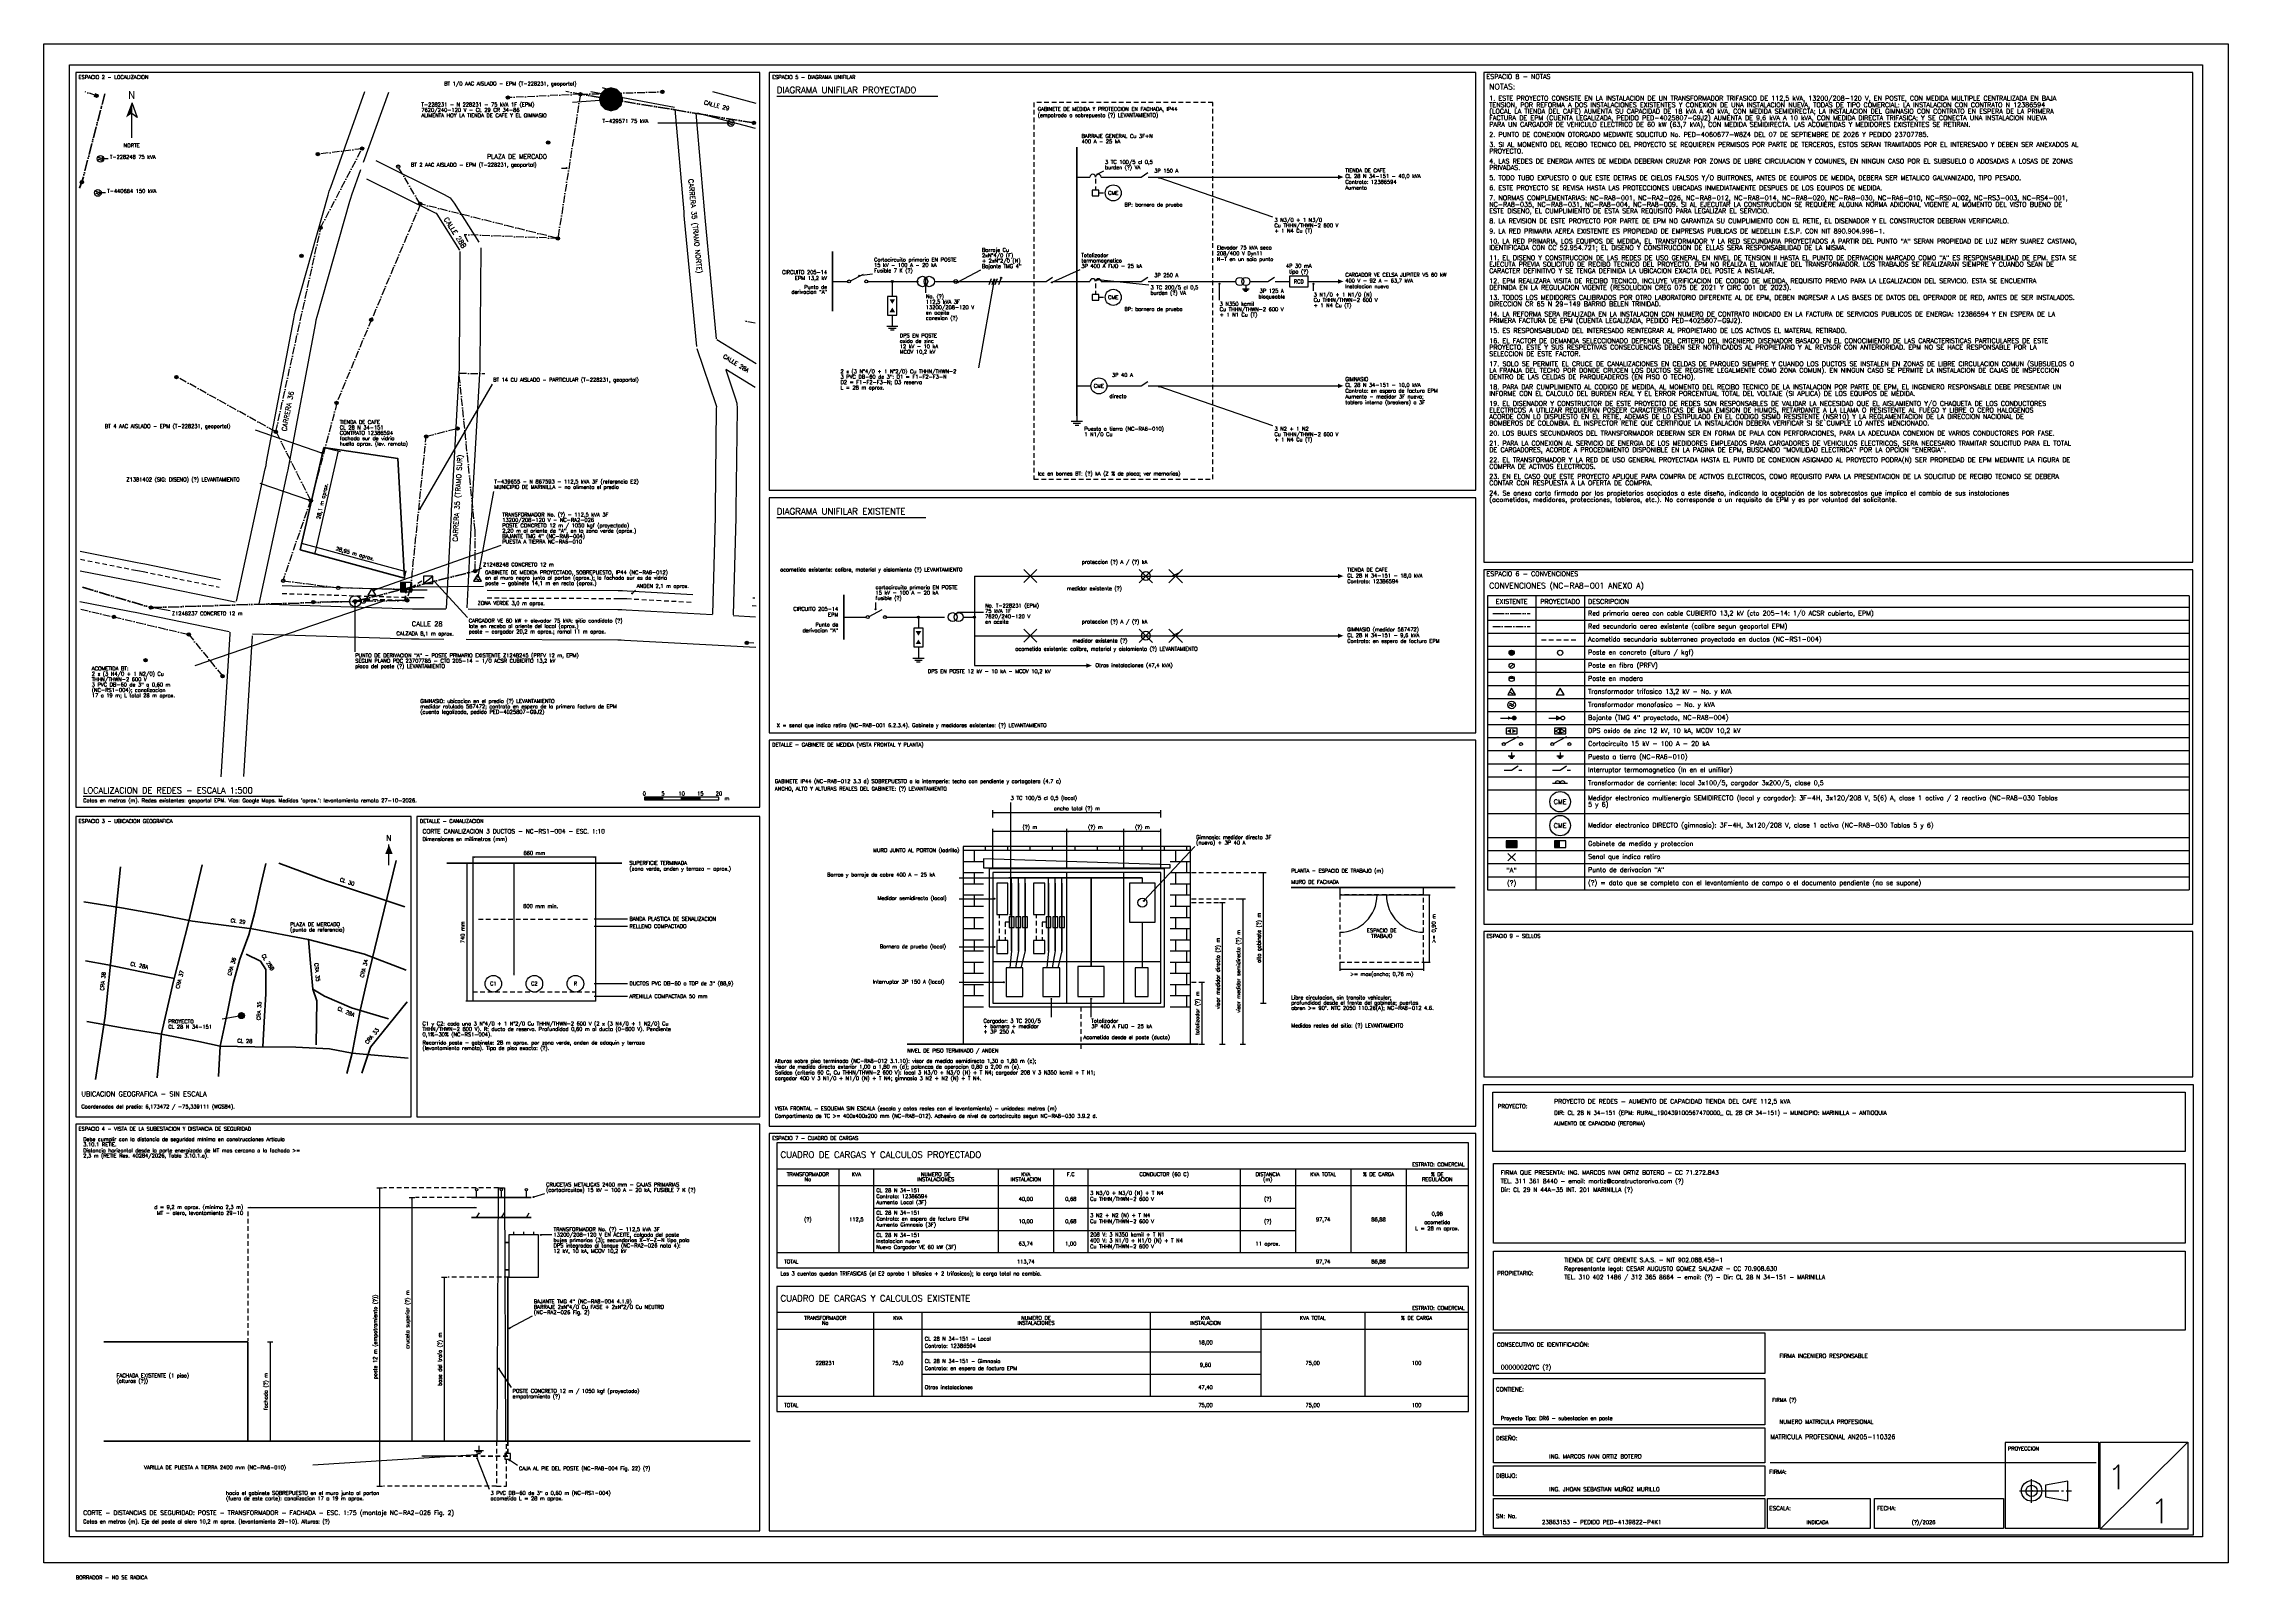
# Paper-space layout 'PLANO 01 DE 01' of a CAD drawing. Header units: millimetres. Extents: x 8 to 1180, y 4 to 828.
import ezdxf
from ezdxf.enums import TextEntityAlignment as Align

# ---------------------------------------------------------------- set-up
doc = ezdxf.new("R2010")
doc.units = ezdxf.units.MM
for name, pattern in [('BT', [6, 4, -1, 0, -1]), ('CUBIERTO', [9, 6, -1, 0, -1, 0, -1]), ('EJE', [12, 8, -1.5, 1, -1.5]), ('TRAZOS', [4, 2.5, -1.5])]:
    doc.linetypes.add(name, pattern=pattern)
doc.styles.add('E2', font='romans.shx')

psp = doc.layouts.new('PLANO 01 DE 01')

# ---------------------------------------------------------------- hatches: boundary and pattern name
h = psp.add_hatch(color=7)
edge = h.paths.add_edge_path()
edge.add_arc((36.2, 799.6), 0.9, 0, 360)
h = psp.add_hatch(color=7)
edge = h.paths.add_edge_path()
edge.add_arc((256.8, 798.6), 0.9, 0, 360)
h = psp.add_hatch(color=7)
edge = h.paths.add_edge_path()
edge.add_arc((295.7, 800.4), 0.9, 0, 360)
for color, points in [(2, [(318.6, 797.7), (317.8, 800.9), (315.4, 803.3), (312.1, 804.2), (308.9, 803.3), (306.5, 800.9), (305.6, 797.7), (306.5, 794.4), (308.9, 792.1), (312.1, 791.2), (315.4, 792.1), (317.8, 794.4)]), (7, [(55, 796), (52, 788), (55, 790)]), (7, [(197.1, 761.6), (198.9, 761.6), (198, 762.5)]), (5, [(702, 754.8), (705, 756), (702, 757.2)]), (5, [(702, 698.8), (705, 700), (702, 701.2)]), (7, [(463, 688), (461.5, 690.5), (464.5, 690.5)]), (7, [(463, 686), (461.5, 683.5), (464.5, 683.5)]), (5, [(702, 642.8), (705, 644), (702, 645.2)]), (7, [(165.8, 609.1), (165.2, 608.1), (166, 607.9)]), (7, [(146.3, 559.5), (147.3, 558.8), (147.5, 559.6)]), (7, [(153.2, 554.3), (153.9, 555.3), (153.1, 555.5)]), (7, [(135.4, 539.5), (137.2, 539.5), (136.3, 540.4)]), (7, [(202.2, 544.3), (201.2, 545), (201, 544.2)]), (7, [(702, 540.8), (705, 542), (702, 543.2)]), (7, [(164.9, 535.7), (166.7, 535.7), (165.8, 536.6)]), (5, [(199.2, 533.5), (202.2, 533.5), (202.2, 538.5), (199.2, 538.5)]), (7, [(203.7, 534.8), (205.5, 534.8), (204.6, 535.7)]), (7, [(477, 510), (475.5, 512.5), (478.5, 512.5)]), (7, [(477, 508), (475.5, 505.5), (478.5, 505.5)]), (7, [(702, 508.8), (705, 510), (702, 511.2)]), (7, [(567, 492.8), (570, 494), (567, 495.2)]), (7, [(793.8, 486.9), (796.6, 486.9), (795.2, 488.3)]), (7, [(792.6, 458.9), (794.9, 460.1), (794.9, 457.7)]), (7, [(795.2, 465.9), (793.2, 466.9), (793.2, 464.9)]), (7, [(797.8, 458.9), (795.5, 460.1), (795.5, 457.7)]), (7, [(330, 422), (340, 422), (340, 423.5), (330, 423.5)]), (7, [(350, 422), (360, 422), (360, 423.5), (350, 423.5)]), (8, [(517, 415), (518.1, 414.6), (518.1, 415.4)]), (8, [(607, 415), (605.9, 415.4), (605.9, 414.6)]), (8, [(517, 405), (518.1, 404.6), (518.1, 405.4)]), (8, [(556.6, 405), (555.5, 405.4), (555.5, 404.6)]), (8, [(556.6, 405), (557.7, 404.6), (557.7, 405.4)]), (8, [(587.2, 405), (586.1, 405.4), (586.1, 404.6)]), (8, [(587.2, 405), (588.3, 404.6), (588.3, 405.4)]), (8, [(607, 405), (605.9, 405.4), (605.9, 404.6)]), (7, [(792.2, 396.5), (798.2, 396.5), (798.2, 400.1), (792.2, 400.1)]), (5, [(818.2, 396.5), (821.2, 396.5), (821.2, 400.1), (818.2, 400.1)]), (7, [(193, 398), (191, 393), (195, 393)]), (7, [(234.8, 388), (234.4, 386.9), (235.2, 386.9)]), (7, [(238, 391.2), (239.1, 390.8), (239.1, 391.6)]), (7, [(260, 388), (259.6, 387), (260.4, 387)]), (7, [(304, 391.2), (302.9, 391.6), (302.9, 390.8)]), (7, [(662, 383), (661.6, 381.9), (662.4, 381.9)]), (7, [(640, 366.9), (639.6, 365.8), (640.4, 365.8)]), (7, [(651, 369), (650.6, 367.9), (651.4, 367.9)]), (7, [(751, 371), (750.6, 369.9), (751.4, 369.9)]), (7, [(260, 327.9), (260.4, 328.9), (259.6, 328.9)]), (7, [(703, 331), (704.1, 330.6), (704.1, 331.4)]), (7, [(748, 331), (746.9, 331.4), (746.9, 330.6)]), (7, [(751, 335), (751.4, 336.1), (750.6, 336.1)]), (7, [(629, 324.2), (628.6, 323.1), (629.4, 323.1)]), (7, [(234.8, 314), (235.2, 315.1), (234.4, 315.1)]), (7, [(662, 313), (662.4, 314.1), (661.6, 314.1)]), (7, [(629, 291), (629.4, 292.1), (628.6, 292.1)]), (7, [(640, 291), (640.4, 292.1), (639.6, 292.1)]), (7, [(651, 291), (651.4, 292.1), (650.6, 292.1)]), (7, [(188, 214), (187.6, 212.9), (188.4, 212.9)]), (1, [(117.3, 203.3), (118.6, 202.9), (118.6, 203.8)]), (7, [(205.3, 208.7), (204.9, 207.5), (205.7, 207.5)]), (1, [(240, 203.3), (238.8, 203.8), (238.8, 202.9)]), (7, [(222.7, 166), (222.3, 164.9), (223.1, 164.9)]), (7, [(129.3, 131.3), (128.9, 130.2), (129.7, 130.2)]), (7, [(129.3, 78), (129.7, 79.1), (128.9, 79.1)]), (7, [(205.3, 78), (205.7, 79.1), (204.9, 79.1)]), (5, [(210.7, 70), (211.9, 69.6), (211.9, 70.4)]), (7, [(222.7, 78), (223.1, 79.1), (222.3, 79.1)]), (7, [(188, 54), (188.4, 55.1), (187.6, 55.1)])]:
    psp.add_hatch(color=color).paths.add_polyline_path(points)
h = psp.add_hatch(color=8)
edge = h.paths.add_edge_path()
edge.add_arc((310.9, 797.6), 0.25, 0, 360)
h = psp.add_hatch(color=8)
edge = h.paths.add_edge_path()
edge.add_arc((316.5, 801.4), 0.25, 0, 360)
h = psp.add_hatch(color=7)
edge = h.paths.add_edge_path()
edge.add_arc((339.7, 801.7), 0.9, 0, 360)
h = psp.add_hatch(color=8)
edge = h.paths.add_edge_path()
edge.add_arc((375.2, 785), 0.25, 0, 360)
h = psp.add_hatch(color=7)
edge = h.paths.add_edge_path()
edge.add_arc((388.8, 785), 0.9, 0, 360)
h = psp.add_hatch(color=7)
edge = h.paths.add_edge_path()
edge.add_arc((278.4, 774.5), 0.9, 0, 360)
h = psp.add_hatch(color=8)
edge = h.paths.add_edge_path()
edge.add_arc((39.5, 765.8), 0.25, 0, 360)
h = psp.add_hatch(color=7)
edge = h.paths.add_edge_path()
edge.add_arc((154.8, 768.3), 0.9, 0, 360)
h = psp.add_hatch(color=7)
edge = h.paths.add_edge_path()
edge.add_arc((178.6, 771.3), 0.9, 0, 360)
h = psp.add_hatch(color=7)
edge = h.paths.add_edge_path()
edge.add_arc((28.3, 753.3), 0.9, 0, 360)
h = psp.add_hatch(color=8)
edge = h.paths.add_edge_path()
edge.add_arc((288.3, 760.8), 0.25, 0, 360)
h = psp.add_hatch(color=8)
edge = h.paths.add_edge_path()
edge.add_arc((573.1, 757.5), 0.25, 0, 360)
h = psp.add_hatch(color=8)
edge = h.paths.add_edge_path()
edge.add_arc((606.1, 755.6), 0.25, 0, 360)
h = psp.add_hatch(color=8)
edge = h.paths.add_edge_path()
edge.add_arc((38.1, 747.5), 0.25, 0, 360)
h = psp.add_hatch(color=7)
edge = h.paths.add_edge_path()
edge.add_arc((209.8, 741.6), 0.9, 0, 360)
h = psp.add_hatch(color=7)
edge = h.paths.add_edge_path()
edge.add_arc((156.3, 728.8), 0.9, 0, 360)
h = psp.add_hatch(color=7)
edge = h.paths.add_edge_path()
edge.add_arc((283.6, 723.1), 0.9, 0, 360)
h = psp.add_hatch(color=7)
edge = h.paths.add_edge_path()
edge.add_arc((146.1, 713.7), 0.9, 0, 360)
h = psp.add_hatch(color=8)
edge = h.paths.add_edge_path()
edge.add_arc((445.2, 703.1), 0.25, 0, 360)
h = psp.add_hatch(color=7)
edge = h.paths.add_edge_path()
edge.add_arc((463, 700), 0.6, 0, 360)
h = psp.add_hatch(color=8)
edge = h.paths.add_edge_path()
edge.add_arc((481, 701.8), 0.25, 0, 360)
h = psp.add_hatch(color=8)
edge = h.paths.add_edge_path()
edge.add_arc((498.1, 699.6), 0.25, 0, 360)
h = psp.add_hatch(color=8)
edge = h.paths.add_edge_path()
edge.add_arc((517.8, 700.8), 0.25, 0, 360)
h = psp.add_hatch(color=5)
edge = h.paths.add_edge_path()
edge.add_arc((521.4, 701.9), 0.35, 0, 360)
h = psp.add_hatch(color=8)
edge = h.paths.add_edge_path()
edge.add_arc((548.6, 699.5), 0.25, 0, 360)
h = psp.add_hatch(color=8)
edge = h.paths.add_edge_path()
edge.add_arc((573.2, 700.9), 0.25, 0, 360)
h = psp.add_hatch(color=8)
edge = h.paths.add_edge_path()
edge.add_arc((638.5, 698.8), 0.25, 0, 360)
h = psp.add_hatch(color=8)
edge = h.paths.add_edge_path()
edge.add_arc((689, 698.8), 0.25, 0, 360)
h = psp.add_hatch(color=7)
edge = h.paths.add_edge_path()
edge.add_arc((183.5, 679.5), 0.9, 0, 360)
h = psp.add_hatch(color=7)
edge = h.paths.add_edge_path()
edge.add_arc((79, 648.7), 0.9, 0, 360)
h = psp.add_hatch(color=7)
edge = h.paths.add_edge_path()
edge.add_arc((164.9, 634.9), 0.9, 0, 360)
h = psp.add_hatch(color=8)
edge = h.paths.add_edge_path()
edge.add_arc((606.1, 643.6), 0.25, 0, 360)
h = psp.add_hatch(color=7)
edge = h.paths.add_edge_path()
edge.add_arc((229.8, 621.1), 0.9, 0, 360)
h = psp.add_hatch(color=7)
edge = h.paths.add_edge_path()
edge.add_arc((132.3, 619.4), 0.9, 0, 360)
h = psp.add_hatch(color=7)
edge = h.paths.add_edge_path()
edge.add_arc((213, 616.8), 0.9, 0, 360)
h = psp.add_hatch(color=8)
edge = h.paths.add_edge_path()
edge.add_arc((156.8, 608.1), 0.25, 0, 360)
h = psp.add_hatch(color=8)
edge = h.paths.add_edge_path()
edge.add_arc((149.9, 582.9), 0.25, 0, 360)
h = psp.add_hatch(color=8)
edge = h.paths.add_edge_path()
edge.add_arc((209.5, 578), 0.25, 0, 360)
h = psp.add_hatch(color=8)
edge = h.paths.add_edge_path()
edge.add_arc((217.3, 539.2), 0.25, 0, 360)
h = psp.add_hatch(color=7)
edge = h.paths.add_edge_path()
edge.add_arc((239.2, 544.7), 0.9, 0, 360)
h = psp.add_hatch(color=8)
edge = h.paths.add_edge_path()
edge.add_arc((240.3, 545.2), 0.25, 0, 360)
h = psp.add_hatch(color=8)
edge = h.paths.add_edge_path()
edge.add_arc((240.7, 541.6), 0.25, 0, 360)
h = psp.add_hatch(color=7)
edge = h.paths.add_edge_path()
edge.add_arc((152.4, 528.1), 0.9, 0, 360)
h = psp.add_hatch(color=1)
edge = h.paths.add_edge_path()
edge.add_arc((174.9, 527.3), 0.25, 0, 360)
h = psp.add_hatch(color=8)
edge = h.paths.add_edge_path()
edge.add_arc((185, 534.4), 0.25, 0, 360)
h = psp.add_hatch(color=8)
edge = h.paths.add_edge_path()
edge.add_arc((190.3, 528.8), 0.25, 0, 360)
h = psp.add_hatch(color=7)
edge = h.paths.add_edge_path()
edge.add_arc((202.8, 529), 0.9, 0, 360)
h = psp.add_hatch(color=8)
edge = h.paths.add_edge_path()
edge.add_arc((206.4, 536.1), 0.25, 0, 360)
h = psp.add_hatch(color=8)
edge = h.paths.add_edge_path()
edge.add_arc((323.5, 532.7), 0.25, 0, 360)
h = psp.add_hatch(color=7)
edge = h.paths.add_edge_path()
edge.add_arc((45.5, 520.1), 0.9, 0, 360)
h = psp.add_hatch(color=7)
edge = h.paths.add_edge_path()
edge.add_arc((65.3, 525.1), 0.9, 0, 360)
h = psp.add_hatch(color=8)
edge = h.paths.add_edge_path()
edge.add_arc((66.5, 524.9), 0.25, 0, 360)
h = psp.add_hatch(color=8)
edge = h.paths.add_edge_path()
edge.add_arc((454, 524.2), 0.25, 0, 360)
h = psp.add_hatch(color=7)
edge = h.paths.add_edge_path()
edge.add_arc((477, 520), 0.6, 0, 360)
h = psp.add_hatch(color=8)
edge = h.paths.add_edge_path()
edge.add_arc((498.2, 522.4), 0.25, 0, 360)
h = psp.add_hatch(color=7)
edge = h.paths.add_edge_path()
edge.add_arc((507, 520), 0.6, 0, 360)
h = psp.add_hatch(color=7)
edge = h.paths.add_edge_path()
edge.add_arc((85.6, 510.7), 0.9, 0, 360)
h = psp.add_hatch(color=7)
edge = h.paths.add_edge_path()
edge.add_arc((384.9, 506.2), 0.9, 0, 360)
h = psp.add_hatch(color=7)
edge = h.paths.add_edge_path()
edge.add_arc((62.5, 496.9), 0.9, 0, 360)
h = psp.add_hatch(color=7)
edge = h.paths.add_edge_path()
edge.add_arc((795.2, 500.9), 1.4, 0, 360)
h = psp.add_hatch(color=7)
edge = h.paths.add_edge_path()
edge.add_arc((103.8, 488.3), 0.9, 0, 360)
h = psp.add_hatch(color=7)
edge = h.paths.add_edge_path()
edge.add_arc((796.6, 465.9), 1, 0, 360)
h = psp.add_hatch(color=8)
edge = h.paths.add_edge_path()
edge.add_arc((525.8, 380.2), 0.25, 0, 360)
h = psp.add_hatch(color=8)
edge = h.paths.add_edge_path()
edge.add_arc((517.8, 369), 0.25, 0, 360)
h = psp.add_hatch(color=8)
edge = h.paths.add_edge_path()
edge.add_arc((597.9, 367.8), 0.25, 0, 360)
h = psp.add_hatch(color=8)
edge = h.paths.add_edge_path()
edge.add_arc((526.4, 360.4), 0.25, 0, 360)
h = psp.add_hatch(color=8)
edge = h.paths.add_edge_path()
edge.add_arc((517.8, 343.1), 0.25, 0, 360)
h = psp.add_hatch(color=8)
edge = h.paths.add_edge_path()
edge.add_arc((522.8, 324.2), 0.25, 0, 360)
h = psp.add_hatch(color=1)
edge = h.paths.add_edge_path()
edge.add_arc((113.9, 306.3), 1.6, 0, 360)
h = psp.add_hatch(color=1)
edge = h.paths.add_edge_path()
edge.add_arc((112.7, 306.1), 0.25, 0, 360)
h = psp.add_hatch(color=8)
edge = h.paths.add_edge_path()
edge.add_arc((548.3, 315.3), 0.25, 0, 360)
h = psp.add_hatch(color=8)
edge = h.paths.add_edge_path()
edge.add_arc((569.6, 315.3), 0.25, 0, 360)
h = psp.add_hatch(color=8)
edge = h.paths.add_edge_path()
edge.add_arc((270.5, 209), 0.25, 0, 360)
h = psp.add_hatch(color=8)
edge = h.paths.add_edge_path()
edge.add_arc((274.5, 188.7), 0.25, 0, 360)
h = psp.add_hatch(color=8)
edge = h.paths.add_edge_path()
edge.add_arc((257.7, 138.6), 0.25, 0, 360)
h = psp.add_hatch(color=8)
edge = h.paths.add_edge_path()
edge.add_arc((252, 117), 0.25, 0, 360)
h = psp.add_hatch(color=8)
edge = h.paths.add_edge_path()
edge.add_arc((240.1, 70.9), 0.25, 0, 360)
h = psp.add_hatch(color=8)
edge = h.paths.add_edge_path()
edge.add_arc((240.4, 68.9), 0.25, 0, 360)
h = psp.add_hatch(color=8)
edge = h.paths.add_edge_path()
edge.add_arc((257.7, 67.8), 0.25, 0, 360)
h = psp.add_hatch(color=7)
edge = h.paths.add_edge_path()
edge.add_arc((1074.1, 51.4), 0.35, 0, 360)

# ---------------------------------------------------------------- linework, layer by layer
at = {"color": 7}
for p, q in [((463, 682), (463, 676)), ((165.8, 609.1), (153.2, 554.3)), ((202.2, 544.3), (146.3, 559.5)), ((477, 504), (477, 498)), ((330, 422), (370, 422)), ((234.8, 388), (234.8, 314)), ((238, 391.7), (238, 314)), ((304, 391.2), (238, 391.2)), ((260, 388), (260, 327.9)), ((662, 383), (662, 313)), ((640, 366.9), (640, 291)), ((651, 369), (651, 291)), ((751, 371), (751, 335)), ((748, 331), (703, 331)), ((629, 324.2), (629, 291)), ((304, 314), (234.3, 314)), ((401, 238), (401, 171)), ((434.4, 224), (434.4, 179)), ((452.9, 224), (452.9, 179)), ((519.7, 224), (519.7, 179)), ((549.4, 224), (549.4, 179)), ((567.9, 224), (567.9, 179)), ((649.6, 224), (649.6, 179)), ((679.2, 224), (679.2, 179)), ((708.9, 224), (708.9, 179)), ((738.6, 224), (738.6, 179)), ((188, 214), (188, 54)), ((205.3, 208.7), (205.3, 78)), ((222.7, 166), (222.7, 78)), ((401, 161), (401, 94)), ((452.9, 147), (452.9, 102)), ((478.9, 147), (478.9, 102)), ((601.3, 147), (601.3, 102)), ((660.7, 147), (660.7, 102)), ((716.4, 147), (716.4, 102)), ((129.3, 131.3), (129.3, 78))]:
    psp.add_line(p, q, dxfattribs=at)
at = {"color": 8}
for p, q in [((607, 415), (517, 415)), ((607, 405), (517, 405))]:
    psp.add_line(p, q, dxfattribs=at)
at = {"color": 1}
psp.add_line((240, 203.3), (117.3, 203.3), dxfattribs=at)
at = {"color": 7}
for points in [[(7.8, 12.8), (7.8, 827.5), (1179.6, 827.5), (1179.6, 12.8), (7.8, 12.8)], [(401, 799.4), (487.5, 799.4)], [(55, 796), (58, 788), (55, 790)], [(55, 777), (55, 795)], [(440.5, 700.4), (447.6, 704)], [(431, 700), (439, 700)], [(449.8, 700), (477, 700)], [(463, 700), (463, 692)], [(460, 676), (466, 676)], [(461, 675), (465, 675)], [(462, 674), (464, 674)], [(158, 610.9), (167, 608.9)], [(401, 573.4), (480.9, 573.4)], [(145.4, 556.1), (146.5, 560)], [(145.4, 556.1), (154.4, 554)], [(201.3, 540.9), (202.3, 544.8)], [(507, 542), (507, 494), (567, 494)], [(507, 542), (702, 542)], [(613, 542), (617, 544)], [(174.3, 527.8), (175.6, 529.1)], [(1158.6, 531.4), (782.2, 531.4)], [(782.2, 531.4), (782.2, 373.8)], [(808.2, 531.4), (808.2, 373.8)], [(834.2, 531.4), (834.2, 373.8)], [(1158.6, 531.4), (1158.6, 373.8)], [(437, 520), (449, 520)], [(450.5, 520.4), (457.6, 524)], [(459.8, 520), (491, 520)], [(477, 520), (477, 514)], [(501, 520), (507, 520)], [(782.2, 525.4), (1158.6, 525.4)], [(782.2, 518.4), (1158.6, 518.4)], [(507, 510), (702, 510)], [(613, 510), (617, 512)], [(782.2, 511.4), (1158.6, 511.4)], [(782.2, 504.4), (1158.6, 504.4)], [(474, 498), (480, 498)], [(475, 497), (479, 497)], [(476, 496), (478, 496)], [(782.2, 497.4), (1158.6, 497.4)], [(794.2, 492.9), (796.2, 494.9)], [(782.2, 490.4), (1158.6, 490.4)], [(782.2, 483.4), (1158.6, 483.4)], [(782.2, 476.4), (1158.6, 476.4)], [(782.2, 469.4), (1158.6, 469.4)], [(782.2, 462.4), (1158.6, 462.4)], [(789.2, 465.9), (795.2, 465.9)], [(815.2, 465.9), (821.2, 465.9)], [(782.2, 455.4), (1158.6, 455.4)], [(782.2, 448.4), (1158.6, 448.4)], [(791.7, 452.3), (798.8, 455.9)], [(793.4, 445.6), (797, 445.6)], [(795.2, 447.4), (795.2, 445.6)], [(817.7, 452.3), (824.8, 455.9)], [(782.2, 441.4), (1158.6, 441.4)], [(782.2, 434.4), (1158.6, 434.4)], [(791.2, 437.9), (795.2, 437.9)], [(794, 445), (796.4, 445)], [(794.6, 444.4), (795.8, 444.4)], [(795.2, 437.9), (798.7, 440.3)], [(799, 437.9), (800.7, 437.9)], [(817.2, 437.9), (819.7, 437.9)], [(29, 423.9), (135.9, 423.9)], [(370, 423.5), (330, 423.5), (330, 422)], [(340, 422), (340, 423.5)], [(350, 422), (350, 423.5)], [(360, 422), (360, 423.5)], [(370, 422), (370, 423.5)], [(782.2, 427.4), (1158.6, 427.4)], [(782.2, 414.6), (1158.6, 414.6)], [(782.2, 401.8), (1158.6, 401.8)], [(193, 387), (193, 398)], [(238, 388), (234.3, 388)], [(304, 314), (304, 391.7)], [(782.2, 394.8), (1158.6, 394.8)], [(782.2, 387.8), (1158.6, 387.8)], [(660.5, 383), (663.5, 383)], [(782.2, 380.8), (1158.6, 380.8)], [(638.5, 366.9), (641.5, 366.9)], [(649.5, 369), (652.5, 369)], [(748, 371), (751.5, 371)], [(782.2, 373.8), (1158.6, 373.8)], [(703, 335), (703, 330.4)], [(748, 335), (748, 330.4)], [(748, 335), (751.5, 335)], [(627.5, 324.2), (630.5, 324.2)], [(660.5, 313), (663.5, 313)], [(627.5, 291), (630.5, 291)], [(638.5, 291), (641.5, 291)], [(649.5, 291), (652.5, 291)], [(772, 238), (401, 238)], [(401, 171), (772, 171), (772, 238)], [(772, 224), (401, 224)], [(186.5, 214), (189.5, 214)], [(240, 208.7), (240, 212.2)], [(251.1, 78), (251.7, 214), (254.9, 214), (255.6, 78)], [(253.3, 208.7), (253.3, 212.2)], [(266.7, 208.7), (266.7, 212.2)], [(772, 215), (401, 215)], [(203.8, 208.7), (206.8, 208.7)], [(452.9, 203), (679.2, 203)], [(452.9, 191), (679.2, 191)], [(772, 179), (401, 179)], [(221.2, 166), (224.2, 166)], [(772, 161), (401, 161)], [(401, 94), (772, 94), (772, 161)], [(772, 147), (401, 147)], [(127.8, 131.3), (130.8, 131.3)], [(772, 138), (401, 138)], [(478.9, 126), (660.7, 126)], [(478.9, 114), (660.7, 114)], [(772, 102), (401, 102)], [(127.8, 78), (130.8, 78)], [(203.8, 78), (206.8, 78)], [(221.2, 78), (224.2, 78)], [(238.9, 73.1), (243.7, 73.1)], [(239.7, 72.3), (242.9, 72.3)], [(240.5, 71.5), (242.1, 71.5)], [(241.3, 75.5), (241.3, 73.1)], [(1157.9, 77.5), (1110.9, 30.8)], [(933.9, 66.6), (1108.8, 66.6)], [(186.5, 54), (189.5, 54)], [(1067.7, 51.4), (1080.4, 51.4)], [(1074.1, 45), (1074.1, 57.7)]]:
    psp.add_lwpolyline(points, dxfattribs=at)
for points in [[(21.7, 816.2), (1165.7, 816.2), (1165.7, 26.7), (21.7, 26.7)], [(25, 418), (392, 418), (392, 812), (25, 812)], [(397, 588), (776, 588), (776, 812), (397, 812)], [(780.2, 549.4), (1160.6, 549.4), (1160.6, 812), (780.2, 812)], [(460.5, 682), (465.5, 682), (465.5, 692), (460.5, 692)], [(397, 458), (776, 458), (776, 584), (397, 584)], [(780.2, 355.4), (1160.6, 355.4), (1160.6, 545.4), (780.2, 545.4)], [(474.5, 504), (479.5, 504), (479.5, 514), (474.5, 514)], [(792.2, 457.4), (798.2, 457.4), (798.2, 460.4), (792.2, 460.4)], [(397, 247), (776, 247), (776, 454), (397, 454)], [(25, 252), (205, 252), (205, 413), (25, 413)], [(208, 252), (392, 252), (392, 413), (208, 413)], [(792.2, 396.5), (798.2, 396.5), (798.2, 400.1), (792.2, 400.1)], [(780.2, 273.4), (1160.6, 273.4), (1160.6, 351.4), (780.2, 351.4)], [(780.1, 269.4), (1160.7, 269.4), (1160.7, 27.7), (780.1, 27.7)], [(1156.5, 265.2), (1156.5, 233.4), (785.1, 233.4), (785.1, 265.2)], [(25, 30), (392, 30), (392, 248), (25, 248)], [(397, 30), (776, 30), (776, 243), (397, 243)], [(785.4, 227), (1156.4, 227), (1156.4, 184.3), (785.4, 184.3)], [(785.5, 137.6), (785.5, 180), (1156.4, 180), (1156.4, 137.6)], [(931, 114.4), (785.5, 114.4), (785.5, 136.1), (931, 136.1)], [(931, 86.9), (785.5, 86.9), (785.5, 111.6), (931, 111.6)], [(785.5, 66.5), (785.5, 85.3), (931, 85.3), (931, 66.5)], [(1059.9, 31.5), (1110.2, 31.5), (1110.2, 77.3), (1059.9, 77.3)], [(1157.9, 30.8), (1110.9, 30.8), (1110.9, 77.5), (1157.9, 77.5)], [(931, 48.8), (785.5, 48.8), (785.5, 64.9), (931, 64.9)], [(785.5, 31.2), (785.5, 47.3), (931, 47.3), (931, 31.2)], [(932.4, 47.3), (987.5, 47.3), (987.5, 31.2), (932.4, 31.2)], [(989.9, 31.2), (989.9, 47.3), (1059.1, 47.3), (1059.1, 31.2)], [(1081.5, 48.3), (1093.6, 46.1), (1093.6, 56.6), (1081.5, 54.4)]]:
    psp.add_lwpolyline(points, close=True, dxfattribs=at)
at = {"color": 1, "linetype": 'CUBIERTO', "lineweight": 35}
for points in [[(40.6, 800.7), (28.5, 753.9)], [(388.8, 785), (295.7, 800.4)], [(28.5, 753.9), (27.1, 750.1)], [(174.9, 528.5), (239.2, 544.7)], [(28.7, 536), (65.3, 525.1)], [(65.3, 525.1), (174.9, 528.5)]]:
    psp.add_lwpolyline(points, dxfattribs=at)
at = {"color": 3, "linetype": 'BT'}
for points in [[(36.2, 799.6), (30.1, 801.7)], [(35.6, 800.8), (34.9, 798.8)], [(295.7, 800.4), (256.8, 798.6)], [(295.7, 800.4), (283.6, 723.1)], [(295.7, 800.4), (287.8, 801.8)], [(295.7, 800.4), (339.7, 801.7)], [(178.6, 771.2), (154.8, 768.2)], [(156.3, 728.8), (178.6, 771.3)], [(209.7, 741.6), (197.9, 761.6)], [(209.8, 741.3), (183.5, 679.2)], [(283.6, 723.1), (209.8, 741.6)], [(132.3, 619.4), (156.4, 728.6)], [(283.6, 723.1), (233.3, 725.1)], [(233.5, 724.9), (235.5, 721.2)], [(183.6, 679.6), (165, 635)], [(389.5, 677.6), (383.5, 678.9)], [(132.3, 619.4), (79, 649)], [(230.6, 650.8), (244.5, 650.6)], [(239.2, 566.6), (230.6, 650.8)], [(165.1, 634.9), (151.2, 582.5)], [(213.2, 617), (229.9, 621.3)], [(151.1, 582.5), (132.5, 619.4)], [(204.6, 534.9), (213, 617)], [(150.9, 582.5), (136.1, 539.5)], [(239.2, 544.7), (239.2, 566.6)], [(136.4, 539.5), (166, 535.7)], [(202.8, 528.9), (152.4, 528)], [(166.2, 535.8), (205, 534.9)], [(204.3, 535.1), (202.4, 529.3)], [(27.7, 524.2), (45.5, 520.1)], [(45.5, 520.1), (85.6, 510.7)], [(85.6, 510.7), (103.8, 488.3)], [(388.7, 506.1), (384.7, 506.2)], [(785.2, 514.9), (805.2, 514.9)]]:
    psp.add_lwpolyline(points, dxfattribs=at)
at = {"color": 8}
for points in [[(111.3, 528.6), (126.6, 599.5), (127.1, 601.4), (127.4, 603.3), (141.9, 680), (142.3, 682.2), (142.9, 684.4), (160.4, 746.3), (161, 748.4), (161.8, 750.5), (180.1, 801.8)], [(179.3, 763.9), (192.9, 801.6)], [(291.4, 796.2), (310.9, 797.6)], [(301.3, 801.8), (346.1, 793.4)], [(307.3, 804.1), (316.5, 801.4)], [(366.5, 801.8), (389.8, 795.7)], [(346.3, 792.4), (351.1, 737.4), (351.2, 735.4), (351.4, 733.4), (357.9, 665.2)], [(357.6, 790.3), (362.1, 738.4), (362.2, 736.4), (362.4, 734.4), (368.6, 669.3)], [(358.4, 790.4), (389.4, 782.3)], [(337.3, 785), (375.2, 785)], [(42.4, 765.8), (39.5, 765.8)], [(185.9, 764.9), (222.7, 746.7), (225.8, 744.9), (227.9, 742), (241.3, 721)], [(123.3, 527.1), (138.4, 596.9), (138.9, 599), (139.3, 601), (153.7, 677.8), (154, 679.5), (154.5, 681.2), (172, 743), (172.5, 744.7), (173.1, 746.5), (178, 760)], [(181, 755), (217.8, 736.8), (218.4, 736.7), (218.6, 736.1), (230.9, 716.8)], [(285.5, 760.8), (288.3, 760.8)], [(576.3, 759.2), (573.1, 757.5)], [(667.1, 734.5), (606.1, 755.6)], [(41, 747.5), (38.1, 747.5)], [(231.1, 716.1), (230.7, 654.9), (230.7, 653), (230.5, 651), (226.5, 579.7), (226.4, 577.7), (226.3, 575.6), (223.7, 524.6)], [(242.2, 718), (241.7, 654.8), (241.7, 652.6), (241.6, 650.4), (237.5, 579.1), (237.4, 577.1), (237.3, 575), (234.7, 525)], [(452.3, 704), (445.2, 703.1)], [(510.3, 706.1), (498.1, 699.6)], [(563.5, 706.3), (548.6, 699.5)], [(481, 693.9), (481, 701.8)], [(509.4, 653.7), (517.8, 700.8)], [(600.6, 698.1), (573.2, 700.9)], [(638.5, 689.9), (638.5, 698.8)], [(689, 694.9), (689, 698.8)], [(368.9, 668.9), (390, 656)], [(358.2, 664), (368.3, 634.1), (368.7, 633), (368.6, 631.9), (368, 577.7), (368, 575.7), (367.9, 573.8), (366.5, 521.5)], [(248.3, 644.9), (209.5, 578)], [(373.7, 653), (389.4, 643.3)], [(373.7, 652.6), (378.7, 637.6), (379.6, 634.8), (379.7, 631.8), (379, 577.6), (379, 575.5), (379, 573.5), (377.6, 521.2)], [(667.1, 622.5), (606.1, 643.6)], [(121.2, 620.4), (156.8, 608.1)], [(123.8, 591.8), (149.9, 582.9)], [(249.1, 587.4), (240.7, 541.6)], [(27.3, 555.3), (58, 549.3), (60, 548.9), (62.1, 548.5), (102.7, 540.2)], [(253, 558.5), (185, 534.4)], [(27.3, 544.9), (56, 539.3), (58, 538.9), (60, 538.5), (110.6, 528.2)], [(235.1, 519.8), (217.3, 539.2)], [(242.7, 546.2), (240.3, 545.2)], [(27.2, 528.4), (52.9, 523.4), (54.8, 523), (56.8, 522.6), (107.3, 512.3)], [(89, 494), (190.3, 528.8)], [(135.8, 536.9), (205.9, 534.7), (207.7, 534.7), (209.4, 534.7), (213.5, 534.7)], [(243.7, 536.4), (206.4, 536.1)], [(245.6, 534.5), (315.9, 534.2), (318.3, 534.2), (320.8, 534.1), (356, 532.2)], [(325.2, 534.5), (323.5, 532.7)], [(388.2, 530.4), (389.2, 530.4)], [(454, 527.8), (454, 524.2)], [(75.7, 523.4), (66.5, 524.9)], [(123.3, 527.1), (205.6, 524.5), (207.5, 524.5), (209.4, 524.5), (223.5, 524.4)], [(235.5, 524.4), (315.8, 524), (318, 524), (320.3, 523.9), (366.5, 521.4)], [(377.6, 520.8), (389.6, 520.1)], [(511.9, 522.4), (498.2, 522.4)], [(103, 434.3), (107.8, 510.8), (107.9, 512)], [(115.1, 434.6), (119.8, 510)], [(119.8, 511), (205.1, 508.3), (207.2, 508.3), (209.3, 508.3), (222.4, 508.2)], [(234.4, 508.2), (315.8, 507.8), (317.6, 507.8), (319.4, 507.7), (389.8, 503.9)], [(517, 412.5), (517, 416.5)], [(526.4, 420.6), (526.4, 360.4)], [(607, 412.5), (607, 416.5)], [(517, 385), (517, 406.5)], [(556.6, 385), (556.6, 406.5)], [(587.2, 385), (587.2, 406.5)], [(607, 385), (607, 406.5)], [(501, 395), (623, 395)], [(501, 389), (512, 389)], [(507, 389), (507, 395)], [(513, 395), (513, 397)], [(525, 395), (525, 397)], [(537, 395), (537, 397)], [(549, 395), (549, 397)], [(561, 395), (561, 397)], [(573, 395), (573, 397)], [(585, 395), (585, 397)], [(597, 395), (597, 397)], [(625.3, 396.9), (597.9, 367.8)], [(609, 395), (609, 397)], [(612, 389), (623, 389)], [(615, 389), (615, 395)], [(621, 395), (621, 397)], [(621, 383), (621, 389)], [(498.9, 380.2), (525.8, 380.2)], [(501, 383), (512, 383)], [(501, 377), (512, 377)], [(507, 377), (507, 383)], [(612, 383), (623, 383)], [(612, 377), (623, 377)], [(615, 377), (615, 383)], [(621, 371), (621, 377)], [(498.9, 369), (517.8, 369)], [(501, 371), (512, 371)], [(501, 365), (512, 365)], [(507, 365), (507, 371)], [(612, 371), (623, 371)], [(612, 365), (623, 365)], [(615, 365), (615, 371)], [(621, 359), (621, 365)], [(321, 358), (303, 358)], [(321, 354), (303, 354)], [(501, 359), (512, 359)], [(501, 353), (512, 353)], [(507, 353), (507, 359)], [(612, 359), (623, 359)], [(612, 353), (623, 353)], [(615, 353), (615, 359)], [(621, 347), (621, 353)], [(498.9, 343.1), (517.8, 343.1)], [(501, 347), (512, 347)], [(501, 341), (512, 341)], [(507, 341), (507, 347)], [(612, 347), (623, 347)], [(612, 341), (623, 341)], [(615, 341), (615, 347)], [(621, 335), (621, 341)], [(501, 335), (512, 335)], [(501, 329), (512, 329)], [(507, 329), (507, 335)], [(612, 335), (623, 335)], [(612, 329), (623, 329)], [(615, 329), (615, 335)], [(621, 323), (621, 329)], [(321, 323.4), (303, 323.4)], [(321, 316.5), (303, 316.5)], [(498.9, 324.2), (522.8, 324.2)], [(501, 323), (512, 323)], [(501, 317), (512, 317)], [(507, 317), (507, 323)], [(612, 323), (623, 323)], [(612, 317), (623, 317)], [(615, 317), (615, 323)], [(621, 311), (621, 317)], [(501, 311), (512, 311)], [(548.3, 305.4), (548.3, 315.3)], [(569.6, 305.4), (569.6, 315.3)], [(612, 311), (623, 311)], [(276.5, 210.8), (270.5, 209)], [(280.4, 188.7), (274.5, 188.7)], [(269.8, 145.1), (257.7, 138.6)], [(258.7, 106.8), (252, 117)], [(152.2, 65.3), (240.1, 70.9)], [(247, 52.2), (240.4, 68.9)], [(261.9, 65.1), (257.7, 67.8)]]:
    psp.add_lwpolyline(points, dxfattribs=at)
at = {"color": 1}
for points in [[(310.9, 798.2), (311.2, 798.4), (311.5, 798.5), (311.8, 798.3), (312.1, 798.1), (312.4, 797.9), (312.7, 798), (313, 798.2), (313.3, 798.4)], [(310.9, 797.2), (311.2, 797.4), (311.5, 797.5), (311.8, 797.3), (312.1, 797.1), (312.4, 796.9), (312.7, 797), (313, 797.2), (313.3, 797.4)], [(375.2, 785.5), (375.5, 785.7), (375.8, 785.8), (376.1, 785.6), (376.4, 785.3), (376.7, 785.2), (377, 785.2), (377.3, 785.5), (377.6, 785.7)], [(375.2, 784.5), (375.5, 784.7), (375.8, 784.8), (376.1, 784.6), (376.4, 784.3), (376.7, 784.2), (377, 784.2), (377.3, 784.5), (377.6, 784.7)], [(37.1, 766.3), (37.4, 766.6), (37.7, 766.6), (38, 766.4), (38.3, 766.2), (38.6, 766), (38.9, 766.1), (39.2, 766.3), (39.5, 766.6)], [(37.1, 765.3), (37.4, 765.6), (37.7, 765.6), (38, 765.4), (38.3, 765.2), (38.6, 765), (38.9, 765.1), (39.2, 765.3), (39.5, 765.6)], [(35.7, 748), (36, 748.3), (36.3, 748.3), (36.6, 748.2), (36.9, 747.9), (37.2, 747.7), (37.5, 747.8), (37.8, 748), (38.1, 748.3)], [(35.7, 747), (36, 747.3), (36.3, 747.3), (36.6, 747.2), (36.9, 746.9), (37.2, 746.7), (37.5, 746.8), (37.8, 747), (38.1, 747.3)], [(239.5, 540.3), (239.7, 540.5), (240, 540.7), (240.2, 540.5), (240.5, 540.2), (240.7, 540), (241, 539.9), (241.2, 540), (241.5, 540.3)], [(533.5, 538.5), (540.5, 545.5)], [(533.5, 545.5), (540.5, 538.5)], [(595.4, 538.4), (602.6, 545.6)], [(595.4, 545.6), (602.6, 538.4)], [(611.4, 538.4), (618.6, 545.6)], [(611.4, 545.6), (618.6, 538.4)], [(174.9, 501.4), (174.9, 527.3)], [(533.5, 506.5), (540.5, 513.5)], [(533.5, 513.5), (540.5, 506.5)], [(595.4, 506.4), (602.6, 513.6)], [(595.4, 513.6), (602.6, 506.4)], [(611.4, 506.4), (618.6, 513.6)], [(611.4, 513.6), (618.6, 506.4)], [(794, 473.4), (794.3, 473.7), (794.6, 473.7), (794.9, 473.6), (795.2, 473.3), (795.5, 473.1), (795.8, 473.2), (796.1, 473.4), (796.4, 473.7)], [(794, 472.4), (794.3, 472.7), (794.6, 472.7), (794.9, 472.6), (795.2, 472.3), (795.5, 472.1), (795.8, 472.2), (796.1, 472.4), (796.4, 472.7)], [(794.2, 479.3), (794.4, 479.6), (794.7, 479.7), (794.9, 479.6), (795.2, 479.3), (795.4, 479), (795.7, 478.9), (795.9, 479.1), (796.2, 479.4)], [(793.2, 389.3), (797.2, 393.3)], [(793.2, 393.3), (797.2, 389.3)], [(103.5, 304.6), (112.7, 306.1)], [(240, 198), (241.6, 200.6)], [(253.3, 198), (254.9, 200.6)], [(266.7, 198), (268.3, 200.6)]]:
    psp.add_lwpolyline(points, dxfattribs=at)
at = {"color": 5, "linetype": 'TRAZOS'}
psp.add_lwpolyline([(539, 594), (635, 594), (635, 796), (539, 796)], close=True, dxfattribs=at)
at = {"color": 5, "lineweight": 100}
psp.add_lwpolyline([(562, 628), (562, 772)], dxfattribs=at)
at = {"color": 5}
for points in [[(562, 756), (569, 756)], [(575, 756), (596.5, 756)], [(596.5, 756), (600, 758.4)], [(600.3, 756), (702, 756)], [(485.6, 700), (545.5, 700)], [(515, 698.4), (516.2, 701.6)], [(516.6, 698.4), (517.8, 701.6)], [(518.2, 698.4), (519.4, 701.6)], [(520.2, 698.4), (521.4, 701.6)], [(545.5, 700), (549, 702.4)], [(549.3, 700), (569, 700)], [(575, 700), (596.5, 700)], [(596.5, 700), (600, 702.4)], [(600.3, 700), (647.2, 700)], [(650.8, 696), (654.4, 696)], [(651.4, 695.4), (653.8, 695.4)], [(652, 694.8), (653.2, 694.8)], [(652.6, 697.8), (652.6, 696)], [(654.8, 700), (664.5, 700)], [(664.5, 700), (668, 702.4)], [(668.3, 700), (676, 700)], [(686, 700), (702, 700)], [(596.5, 644), (600, 646.4)], [(562, 644), (569, 644)], [(578.1, 644), (596.5, 644)], [(600.3, 644), (702, 644)], [(559, 625), (565, 625)], [(560, 624), (564, 624)], [(561, 623), (563, 623)], [(562, 628), (562, 625)], [(180.1, 529.3), (182.5, 531.9)], [(819.4, 445.6), (823, 445.6)], [(821.2, 447.4), (821.2, 445.6)], [(819.7, 437.9), (821.2, 437.9)], [(820, 445), (822.4, 445)], [(820.6, 444.4), (821.8, 444.4)], [(821.2, 437.9), (824.7, 440.3)], [(825, 437.9), (826.7, 437.9)], [(817.2, 430.9), (825.2, 430.9)], [(527, 377.4), (527, 380.2)], [(530.6, 377.4), (530.6, 380.2)], [(534.2, 377.4), (534.2, 380.2)], [(546.8, 377.4), (546.8, 380.2)], [(550.4, 377.4), (550.4, 380.2)], [(554, 377.4), (554, 380.2)], [(556.6, 313), (556.6, 383)], [(587.2, 313), (587.2, 383)], [(597.1, 380.2), (597.1, 377.4)], [(597.1, 356.4), (597.1, 331.9)], [(527, 341), (526, 331.9)], [(530.6, 341), (529, 331.9)], [(534.2, 341), (532, 331.9)], [(546.8, 341), (545.8, 331.9)], [(550.4, 341), (548.8, 331.9)], [(554, 341), (551.8, 331.9)], [(517, 335.4), (607, 335.4)], [(260, 188.7), (260, 190.3)], [(265.3, 188.7), (265.3, 190.3)], [(270.7, 188.7), (270.7, 190.3)], [(226.7, 70), (210.7, 70)]]:
    psp.add_lwpolyline(points, dxfattribs=at)
at = {"color": 5, "linetype": 'TRAZOS'}
for points in [[(572, 755), (572, 749)], [(573.8, 747.5), (577.2, 747.5)], [(572, 699), (572, 693)], [(573.8, 691.5), (577.2, 691.5)], [(811.2, 507.9), (831.2, 507.9)], [(520.5, 346.6), (520.5, 360.6)], [(525.7, 356.4), (523.5, 356.4), (523.5, 346.6)], [(540.3, 346.6), (540.3, 360.6)], [(545.5, 356.4), (543.3, 356.4), (543.3, 346.6)], [(564.1, 311), (564.1, 287)]]:
    psp.add_lwpolyline(points, dxfattribs=at)
at = {"color": 5}
for points in [[(570.2, 746), (573.8, 746), (573.8, 749), (570.2, 749)], [(570.2, 690), (573.8, 690), (573.8, 693), (570.2, 693)], [(676, 697.2), (686, 697.2), (686, 702.8), (676, 702.8)], [(183.8, 535.4), (181.7, 531.8), (185.9, 531.8)], [(199.2, 533.5), (205.2, 533.5), (205.2, 538.5), (199.2, 538.5)], [(821.2, 481.9), (819.1, 478.3), (823.3, 478.3)], [(818.2, 457.4), (824.2, 457.4), (824.2, 460.4), (818.2, 460.4)], [(818.6, 458.9), (820.9, 460.1), (820.9, 457.7)], [(821.2, 465.9), (819.2, 466.9), (819.2, 464.9)], [(823.8, 458.9), (821.5, 460.1), (821.5, 457.7)], [(818.2, 396.5), (824.2, 396.5), (824.2, 400.1), (818.2, 400.1)], [(515, 311), (609, 311), (609, 385), (515, 385)], [(517, 313), (607, 313), (607, 383), (517, 383)], [(519, 360.6), (525, 360.6), (525, 377.4), (519, 377.4)], [(538.8, 360.6), (544.8, 360.6), (544.8, 377.4), (538.8, 377.4)], [(590.2, 356.4), (604, 356.4), (604, 377.4), (590.2, 377.4)], [(703, 371), (748, 371), (748, 375), (703, 375)], [(525.7, 353.6), (528.3, 353.6), (528.3, 359.2), (525.7, 359.2)], [(529.3, 353.6), (531.9, 353.6), (531.9, 359.2), (529.3, 359.2)], [(532.9, 353.6), (535.5, 353.6), (535.5, 359.2), (532.9, 359.2)], [(545.5, 353.6), (548.1, 353.6), (548.1, 359.2), (545.5, 359.2)], [(549.1, 353.6), (551.7, 353.6), (551.7, 359.2), (549.1, 359.2)], [(552.7, 353.6), (555.3, 353.6), (555.3, 359.2), (552.7, 359.2)], [(519, 339.6), (525, 339.6), (525, 346.6), (519, 346.6)], [(538.8, 339.6), (544.8, 339.6), (544.8, 346.6), (538.8, 346.6)], [(524, 316.5), (533, 316.5), (533, 331.9), (524, 331.9)], [(543.8, 316.5), (552.8, 316.5), (552.8, 331.9), (543.8, 331.9)], [(562.6, 316.5), (576.6, 316.5), (576.6, 332.6), (562.6, 332.6)], [(593.2, 316.5), (600.2, 316.5), (600.2, 331.9), (593.2, 331.9)], [(257.3, 166), (273.3, 166), (273.3, 188.7), (257.3, 188.7)], [(255.2, 68.5), (258.2, 68.5), (258.2, 71.5), (255.2, 71.5)]]:
    psp.add_lwpolyline(points, close=True, dxfattribs=at)
at = {"color": 7, "lineweight": 70}
for points in [[(431, 684), (431, 716)], [(437, 508), (437, 532)], [(677, 375), (765, 375)]]:
    psp.add_lwpolyline(points, dxfattribs=at)
at = {"color": 7, "lineweight": 35}
psp.add_lwpolyline([(158, 610.9), (197.8, 605), (201.3, 540.9), (145.4, 556.1)], close=True, dxfattribs=at)
at = {"color": 8, "linetype": 'TRAZOS'}
for points in [[(27.5, 551), (57.1, 545.2), (59.2, 544.8), (61.2, 544.4), (101.9, 536.1)], [(135.7, 532.7), (205.8, 530.5), (207.6, 530.5), (209.4, 530.5), (213.4, 530.5)], [(245.6, 530.3), (315.9, 530), (318.2, 530), (320.6, 529.9), (355.8, 528)], [(387.9, 526.2), (390, 526.1)], [(623.5, 383), (663.5, 383)], [(623.5, 369), (652.5, 369)], [(623.5, 366.9), (641.5, 366.9)], [(623.5, 324.2), (630.5, 324.2)], [(251.7, 214), (190, 214)], [(237.3, 208.7), (207.3, 208.7)], [(257.3, 166), (224.7, 166)], [(250.7, 54), (190, 54)]]:
    psp.add_lwpolyline(points, dxfattribs=at)
at = {"color": 6, "linetype": 'TRAZOS'}
psp.add_lwpolyline([(205.2, 536), (211.5, 540)], dxfattribs=at)
at = {"color": 6}
psp.add_lwpolyline([(211.5, 538), (216.5, 538), (216.5, 542), (211.5, 542)], close=True, dxfattribs=at)
psp.add_lwpolyline([(211.5, 538), (216.5, 542)], dxfattribs=at)
at = {"color": 1}
for points in [[(240.5, 542.9), (238.4, 539.3), (242.6, 539.3)], [(795.2, 481.9), (793.1, 478.3), (797.3, 478.3)]]:
    psp.add_lwpolyline(points, close=True, dxfattribs=at)
at = {"color": 5, "linetype": 'TRAZOS', "lineweight": 35}
for points in [[(179.3, 528.5), (180.3, 529.5), (201.6, 528.9), (202.2, 534.8)], [(256.7, 78), (256.7, 70), (216, 70)]]:
    psp.add_lwpolyline(points, dxfattribs=at)
at = {"color": 1, "linetype": 'CUBIERTO'}
psp.add_lwpolyline([(785.2, 521.9), (805.2, 521.9)], dxfattribs=at)
at = {"color": 8, "lineweight": 50}
for points in [[(92.9, 387.1), (85.6, 357), (77.4, 324.8), (71, 296.7), (68.6, 272.9)], [(101.5, 273.6), (102.5, 290), (106.3, 307.5), (109.4, 323.6), (113.1, 336.6), (117.8, 349.7), (121.1, 361.8), (124.1, 375.8), (126.9, 387.9)], [(133.9, 388.1), (159, 378.7), (201.5, 364.7)], [(196.8, 389.5), (182.2, 329.2), (177.6, 309.1), (173.2, 286.1), (170.4, 275.2)], [(49, 386.1), (40.8, 306), (35.6, 272.1)], [(29.4, 367.3), (49.5, 364.1), (69.5, 360.6), (87.6, 357), (119.7, 352.8), (149.8, 347.1), (179.9, 339.2), (202.3, 330.7)], [(149.8, 347.1), (150.9, 334.5), (152.2, 320.5)], [(30.2, 335.7), (42.2, 333.6), (60.3, 329.8), (77.9, 326.2)], [(116.4, 339.3), (124.1, 335.5), (127, 331)], [(127, 331), (126.9, 318), (126, 303), (125.3, 289.6)], [(152.2, 320.5), (158.5, 316.7), (173, 310.4), (192.7, 304.5)], [(152.2, 320.5), (154.3, 314.2), (154.2, 302.6), (153.9, 290.6)], [(202.7, 313.7), (183.1, 289.3), (178.4, 275.4)], [(30.9, 303.2), (51, 299.6), (71, 296.3), (91.1, 292.4), (102.5, 290), (121.1, 289.5), (143.1, 289.4), (161.1, 288.4), (173.2, 286.1), (191.2, 284.5), (203.4, 283.4)]]:
    psp.add_lwpolyline(points, dxfattribs=at)
at = {"color": 7, "lineweight": 50}
for points in [[(224, 388), (318, 388)], [(471, 291), (627, 291)], [(117.3, 78), (117.3, 131.3), (40, 131.3)], [(40, 78), (386.7, 78)]]:
    psp.add_lwpolyline(points, dxfattribs=at)
at = {"color": 8}
for points in [[(501, 291), (623, 291), (623, 397), (501, 397)], [(512, 385.6), (612, 385.6), (612, 387.2), (512, 390.4)]]:
    psp.add_lwpolyline(points, close=True, dxfattribs=at)
at = {"color": 5, "lineweight": 50}
for points in [[(527, 380.2), (597.1, 380.2)], [(527, 341), (527, 377.4)], [(530.6, 341), (530.6, 377.4)], [(534.2, 341), (534.2, 377.4)], [(546.8, 341), (546.8, 377.4)], [(550.4, 341), (550.4, 377.4)], [(554, 341), (554, 377.4)], [(569.6, 332.6), (569.6, 380.2)], [(255.1, 184.7), (257.3, 184.7)], [(255.1, 170), (257.3, 170)], [(256.7, 166), (256.7, 78)]]:
    psp.add_lwpolyline(points, dxfattribs=at)
at = {"color": 6, "linetype": 'TRAZOS'}
psp.add_lwpolyline([(703, 335), (748, 335), (748, 371), (703, 371)], close=True, dxfattribs=at)
at = {"color": 1, "linetype": 'TRAZOS'}
for points in [[(241, 358), (301, 358)], [(117.3, 201.3), (117.3, 131.8)]]:
    psp.add_lwpolyline(points, dxfattribs=at)
at = {"color": 7, "linetype": 'TRAZOS'}
for points in [[(238, 319), (304, 319)], [(250.7, 78), (250.7, 54), (256, 54), (256, 78)]]:
    psp.add_lwpolyline(points, dxfattribs=at)
at = {"color": 7, "lineweight": 35}
for points in [[(237.3, 208.7), (269.3, 208.7)], [(237.3, 198), (269.3, 198)]]:
    psp.add_lwpolyline(points, dxfattribs=at)
at = {"color": 7, "linetype": 'EJE'}
psp.add_lwpolyline([(1080.7, 51.4), (1095.5, 51.4)], dxfattribs=at)
at = {"color": 7}
for centre, radius in [((36.2, 799.6), 0.9), ((256.8, 798.6), 0.9), ((295.7, 800.4), 0.9), ((339.7, 801.7), 0.9), ((388.8, 785), 0.9), ((278.4, 774.5), 0.9), ((154.8, 768.3), 0.9), ((178.6, 771.3), 0.9), ((198, 761.6), 0.9), ((28.3, 753.3), 0.9), ((209.8, 741.6), 0.9), ((156.3, 728.8), 0.9), ((283.6, 723.1), 0.9), ((146.1, 713.7), 0.9), ((439.8, 700), 0.8), ((449, 700), 0.8), ((463, 700), 0.6), ((183.5, 679.5), 0.9), ((79, 648.7), 0.9), ((164.9, 634.9), 0.9), ((229.8, 621.1), 0.9), ((132.3, 619.4), 0.9), ((213, 616.8), 0.9), ((136.3, 539.5), 0.9), ((239.2, 544.7), 0.9), ((599, 542), 2.4), ((152.4, 528.1), 0.9), ((165.8, 535.7), 0.9), ((174.9, 528.5), 0.9), ((202.8, 529), 0.9), ((204.6, 534.8), 0.9), ((45.5, 520.1), 0.9), ((65.3, 525.1), 0.9), ((449.8, 520), 0.8), ((459, 520), 0.8), ((477, 520), 0.6), ((495.4, 520), 2.4), ((498.6, 520), 2.4), ((507, 520), 0.6), ((85.6, 510.7), 0.9), ((384.9, 506.2), 0.9), ((599, 510), 2.4), ((62.5, 496.9), 0.9), ((795.2, 500.9), 1.4), ((795.2, 493.9), 1.4), ((821.2, 500.9), 1.4), ((103.8, 488.3), 0.9), ((795.2, 486.9), 1.4), ((796.6, 465.9), 1), ((791, 451.9), 0.8), ((800.2, 451.9), 0.8), ((817, 451.9), 0.8), ((826.2, 451.9), 0.8), ((249, 323.4), 4.45), ((271, 323.4), 4.45), ((293, 323.4), 4.45), ((240, 212.9), 0.6), ((253.3, 212.9), 0.6), ((266.7, 212.9), 0.6), ((1074.1, 51.4), 5.5), ((1074.1, 51.4), 3.02), ((1074.1, 51.4), 0.35)]:
    psp.add_circle(centre, radius, dxfattribs=at)
at = {"color": 1}
for centre, radius in [((312.1, 797.7), 2.2), ((376.4, 785), 1.8), ((38.3, 765.8), 1.8), ((36.9, 747.5), 1.8), ((174.9, 528.5), 3), ((174.9, 527.3), 0.25), ((795.2, 472.9), 2), ((113.9, 306.3), 1.6), ((112.7, 306.1), 0.25)]:
    psp.add_circle(centre, radius, dxfattribs=at)
at = {"color": 8}
for centre in [(310.9, 797.6), (316.5, 801.4), (375.2, 785), (39.5, 765.8), (288.3, 760.8), (573.1, 757.5), (606.1, 755.6), (38.1, 747.5), (445.2, 703.1), (481, 701.8), (498.1, 699.6), (517.8, 700.8), (548.6, 699.5), (573.2, 700.9), (638.5, 698.8), (689, 698.8), (606.1, 643.6), (156.8, 608.1), (149.9, 582.9), (209.5, 578), (217.3, 539.2), (240.3, 545.2), (240.7, 541.6), (185, 534.4), (190.3, 528.8), (206.4, 536.1), (323.5, 532.7), (66.5, 524.9), (454, 524.2), (498.2, 522.4), (525.8, 380.2), (517.8, 369), (597.9, 367.8), (526.4, 360.4), (517.8, 343.1), (522.8, 324.2), (548.3, 315.3), (569.6, 315.3), (270.5, 209), (274.5, 188.7), (257.7, 138.6), (252, 117), (240.1, 70.9), (240.4, 68.9), (257.7, 67.8)]:
    psp.add_circle(centre, 0.25, dxfattribs=at)
at = {"color": 5}
for centre, radius in [((581.5, 747.5), 4.3), ((479.2, 700), 2.8), ((482.8, 700), 2.8), ((497, 700), 1), ((521.4, 701.9), 0.35), ((581.5, 691.5), 4.3), ((649.4, 700), 2.2), ((652.6, 700), 2.2), ((573.8, 644), 4.3), ((179.3, 528.5), 1.1), ((822.6, 465.9), 1), ((821.2, 421), 5.5), ((821.2, 408.2), 5.5), ((597.1, 366.9), 2.4)]:
    psp.add_circle(centre, radius, dxfattribs=at)
at = {"color": 6}
psp.add_circle((151.1, 582.5), 0.9, dxfattribs=at)
at = {"color": 5}
for centre, radius, start, end in [((570.5, 756), 1.5, 0, 180), ((573.5, 756), 1.5, 0, 180), ((570.5, 700), 1.5, 0, 180), ((573.5, 700), 1.5, 0, 180), ((819.9, 430.9), 1.3, 0, 180), ((822.5, 430.9), 1.3, 0, 180), ((703, 371), 20, 270, 360), ((748, 371), 20, 180, 270)]:
    psp.add_arc(centre, radius, start, end, dxfattribs=at)

# ---------------------------------------------------------------- texts
at = {"color": 8, "style": 'E2'}
for s, height, p in [('ESPACIO 2 - LOCALIZACION', 2, (26.5, 808.6)), ('ESPACIO 5 - DIAGRAMA UNIFILAR', 2, (398.5, 808.6)), ('ESPACIO 8 - NOTAS', 2.5, (781.7, 808.6)), ('ESPACIO 6 - CONVENCIONES', 2.5, (781.7, 542)), ('ANDEN 2,1 m aprox.', 2, (325.9, 535.7)), ('DETALLE - GABINETE DE MEDIDA (VISTA FRONTAL Y PLANTA)', 2, (398.5, 450.6)), ('ESPACIO 3 - UBICACION GEOGRAFICA', 2, (26.5, 409.6)), ('DETALLE - CANALIZACION', 2, (209.5, 409.6)), ('ESPACIO 9 - SELLOS', 2, (781.7, 348)), ('ESPACIO 4 - VISTA DE LA SUBESTACION Y DISTANCIA DE SEGURIDAD', 2, (26.5, 244.6)), ('ESPACIO 7 - CUADRO DE CARGAS', 2, (398.5, 239.6))]:
    psp.add_text(s, height=height, dxfattribs=at).set_placement(p)
at = {"color": 7, "style": 'E2'}
for s, height, p in [('N', 4, (55, 798)), ('NORTE', 2, (55, 772)), ('EXISTENTE', 2.5, (795.2, 527.1)), ('PROYECTADO', 2.5, (821.2, 527.1)), ('0', 2, (330, 424.4)), ('5', 2, (340, 424.4)), ('10', 2, (350, 424.4)), ('15', 2, (360, 424.4)), ('20', 2, (370, 424.4)), ('ancho total (?) m', 2, (562, 416.4)), ('N', 3, (193, 400)), ('(?) m', 2, (536.8, 406.4)), ('(?) m', 2, (571.9, 406.4)), ('(?) m', 2, (597.1, 406.4)), ('660 mm', 2, (271, 392.5)), ('>= max(ancho; 0,76 m)', 2, (725.5, 327.6)), ('C1', 2, (249, 322.5)), ('C2', 2, (271, 322.5)), ('R', 2, (293, 322.5)), ('TRANSFORMADOR', 2, (417.7, 220.2)), ('No', 2, (417.7, 217.5)), ('KVA', 2, (443.7, 220.2)), ('INSTALACIONES', 2, (486.3, 217.5)), ('NUMERO DE', 2, (486.3, 220.2)), ('INSTALACION', 2, (534.6, 217.5)), ('KVA', 2, (534.6, 220.2)), ('F.C', 2, (558.7, 220.2)), ('CONDUCTOR (60 C)', 2, (608.8, 220.2)), ('DISTANCIA', 2, (664.4, 220.2)), ('(m)', 2, (664.4, 217.5)), ('KVA TOTAL', 2, (694.1, 220.2)), ('% DE CARGA', 2, (723.8, 220.2)), ('REGULACION', 2, (755.3, 217.5)), ('% DE', 2, (755.3, 220.2)), ('40,00', 2, (534.6, 207)), ('0,68', 2, (558.7, 207)), ('10,00', 2, (534.6, 195)), ('0,68', 2, (558.7, 195)), ('63,74', 2, (534.6, 183)), ('1,00', 2, (558.7, 183)), ('11 aprox.', 2, (664.4, 183)), ('113,74', 2, (534.6, 173.4)), ('97,74', 2, (694.1, 173.4)), ('86,88', 2, (723.8, 173.4)), ('TRANSFORMADOR', 2, (427, 143.2)), ('No', 2, (427, 140.5)), ('KVA', 2, (465.9, 143.2)), ('INSTALACIONES', 2, (540.1, 140.5)), ('NUMERO DE', 2, (540.1, 143.2)), ('INSTALACION', 2, (631, 140.5)), ('KVA', 2, (631, 143.2)), ('KVA TOTAL', 2, (688.5, 143.2)), ('% DE CARGA', 2, (744.2, 143.2)), ('18,00', 2, (631, 130)), ('9,60', 2, (631, 118)), ('47,40', 2, (631, 106)), ('75,00', 2, (631, 96.4)), ('75,00', 2, (688.5, 96.4)), ('100', 2, (744.2, 96.4))]:
    psp.add_text(s, height=height, dxfattribs=at).set_placement(p, align=Align.CENTER)
at = {"color": 3, "style": 'E2'}
for s, p in [('BT 1/0 AAC AISLADO - EPM (T-228231, geoportal)', (222.6, 805.1)), ('BT 2 AAC AISLADO - EPM (T-228231, geoportal)', (204.8, 761.6)), ('BT 14 CU AISLADO - PARTICULAR (T-228231, geoportal)', (248.9, 646.3)), ('BT 4 AAC AISLADO - EPM (T-228231, geoportal)', (40.6, 621.4))]:
    psp.add_text(s, height=2, dxfattribs=at).set_placement(p)
at = {"color": 7, "style": 'E2'}
for s, height, rotation, p in [('CALLE 29', 2.2, -14.6708, (368.8, 794.4)), ('CARRERA 35 (TRAMO NORTE)', 2.6, -84.5893, (357.3, 729.7)), ('CALLE 28B', 2.6, -57.3462, (228.5, 726.2)), ('CALLE 28A', 2.2, -31.5035, (379.2, 656.1)), ('CARRERA 36', 2.6, 79.3282, (138.7, 630.4)), ('CARRERA 35 (TRAMO SUR)', 2.6, 86.7511, (229.8, 583.8)), ('CALLE 28', 2.6, -0.2372, (213.5, 516.4)), ('CL 30', 2, -18.2427, (170.6, 378.1)), ('CL 29', 2, -7.5556, (112.1, 356.9)), ('CRA 38', 2, 84.2, (39.6, 324.7)), ('CL 28A', 2, -11.809, (59.1, 333.2)), ('CRA 37', 2, 75.6164, (80.8, 325.6)), ('CRA 36', 2, 74.2223, (108.7, 332.6)), ('CL 28B', 2, -57.3462, (128.1, 334.9)), ('CRA 35', 2, -84.5893, (154.5, 329.6)), ('CRA 34', 2, 76.3936, (179.6, 331.6)), ('CRA 35', 2, 86.7511, (123.3, 308.8)), ('CL 28A', 2, -23.2985, (170, 308.4)), ('CL 28', 2, -1.7524, (115.7, 292.7)), ('CRA 33', 2, 51.2389, (183.9, 295.3))]:
    psp.add_text(s, height=height, rotation=rotation, dxfattribs=at).set_placement(p, align=Align.MIDDLE_CENTER)
for s, height, p in [('DIAGRAMA UNIFILAR PROYECTADO', 3.4, (401, 801)), ('NOTAS:', 3, (783.2, 803)), ('1. ESTE PROYECTO CONSISTE EN LA INSTALACION DE UN TRANSFORMADOR TRIFASICO DE 112,5 kVA, 13200/208-120 V, EN POSTE, CON MEDIDA MULTIPLE CENTRALIZADA EN BAJA', 2.5, (783.2, 797)), ('GABINETE DE MEDIDA Y PROTECCION EN FACHADA, IP44', 2, (541, 791.5)), ('TENSION, POR REFORMA A DOS INSTALACIONES EXISTENTES Y CONEXION DE UNA INSTALACION NUEVA, TODAS DE TIPO COMERCIAL: LA INSTALACION CON CONTRATO N 12386594', 2.5, (783.2, 793.5)), ('(LOCAL LA TIENDA DEL CAFE) AUMENTA SU CAPACIDAD DE 18 kVA A 40 kVA, CON MEDIDA SEMIDIRECTA; LA INSTALACION DEL GIMNASIO CON CONTRATO EN ESPERA DE LA PRIMERA', 2.5, (783.2, 790)), ('FACTURA DE EPM (CUENTA LEGALIZADA, PEDIDO PED-4025807-G9J2) AUMENTA DE 9,6 kVA A 10 kVA, CON MEDIDA DIRECTA TRIFASICA; Y SE CONECTA UNA INSTALACION NUEVA', 2.5, (783.2, 786.5)), ('PARA UN CARGADOR DE VEHICULO ELECTRICO DE 60 kW (63,7 kVA), CON MEDIDA SEMIDIRECTA. LAS ACOMETIDAS Y MEDIDORES EXISTENTES SE RETIRAN.', 2.5, (783.2, 783)), ('2. PUNTO DE CONEXION OTORGADO MEDIANTE SOLICITUD No. PED-4060677-W8Z4 DEL 07 DE SEPTIEMBRE DE 2026 Y PEDIDO 23707785.', 2.5, (783.2, 777.6)), ('3. SI AL MOMENTO DEL RECIBO TECNICO DEL PROYECTO SE REQUIEREN PERMISOS POR PARTE DE TERCEROS, ESTOS SERAN TRAMITADOS POR EL INTERESADO Y DEBEN SER ANEXADOS AL', 2.5, (783.2, 772.2)), ('4. LAS REDES DE ENERGIA ANTES DE MEDIDA DEBERAN CRUZAR POR ZONAS DE LIBRE CIRCULACION Y COMUNES, EN NINGUN CASO POR EL SUBSUELO O ADOSADAS A LOSAS DE ZONAS', 2.5, (783.2, 763.3)), ('PROYECTO.', 2.5, (783.2, 768.7)), ('PRIVADAS.', 2.5, (783.2, 759.8)), ('TIENDA DE CAFE', 2, (706, 758.6)), ('Aumento', 2, (706, 749.3)), ('CL 28 N 34-151 - 40,0 kVA', 2, (706, 755.5)), ('Contrato: 12386594', 2, (706, 752.4)), ('5. TODO TUBO EXPUESTO O QUE ESTE DETRAS DE CIELOS FALSOS Y/O BUITRONES, ANTES DE EQUIPOS DE MEDIDA, DEBERA SER METALICO GALVANIZADO, TIPO PESADO.', 2.5, (783.2, 754.4)), ('6. ESTE PROYECTO SE REVISA HASTA LAS PROTECCIONES UBICADAS INMEDIATAMENTE DESPUES DE LOS EQUIPOS DE MEDIDA.', 2.5, (783.2, 749)), ('7. NORMAS COMPLEMENTARIAS: NC-RA8-001, NC-RA2-026, NC-RA8-012, NC-RA8-014, NC-RA8-020, NC-RA8-030, NC-RA6-010, NC-RS0-002, NC-RS3-003, NC-RS4-001,', 2.5, (783.2, 743.6)), ('NC-RA8-035, NC-RA8-031, NC-RA8-004, NC-RA8-009. SI AL EJECUTAR LA CONSTRUCCION SE REQUIERE ALGUNA NORMA ADICIONAL VIGENTE AL MOMENTO DEL VISTO BUENO DE', 2.5, (783.2, 740.1)), ('ESTE DISENO, EL CUMPLIMIENTO DE ESTA SERA REQUISITO PARA LEGALIZAR EL SERVICIO.', 2.5, (783.2, 736.6)), ('8. LA REVISION DE ESTE PROYECTO POR PARTE DE EPM NO GARANTIZA SU CUMPLIMIENTO CON EL RETIE, EL DISENADOR Y EL CONSTRUCTOR DEBERAN VERIFICARLO.', 2.5, (783.2, 731.2)), ('9. LA RED PRIMARIA AEREA EXISTENTE ES PROPIEDAD DE EMPRESAS PUBLICAS DE MEDELLIN E.S.P. CON NIT 890.904.996-1.', 2.5, (783.2, 725.8)), ('IDENTIFICADA CON CC 52.954.721; EL DISENO Y CONSTRUCCION DE ELLAS SERA RESPONSABILIDAD DE LA MISMA.', 2.5, (783.2, 716.9)), ('10. LA RED PRIMARIA, LOS EQUIPOS DE MEDIDA, EL TRANSFORMADOR Y LA RED SECUNDARIA PROYECTADOS A PARTIR DEL PUNTO "A" SERAN PROPIEDAD DE LUZ MERY SUAREZ CASTANO,', 2.5, (783.2, 720.4)), ('Cortacircuito primario EN POSTE', 2, (453.2, 710.7)), ('Fusible 7 K (?)', 2, (453.2, 704.9)), ('15 kV - 100 A - 20 kA', 2, (453.2, 707.8)), ('CARGADOR VE CELSA JUPITER V5 60 kW', 2, (706, 702.6)), ('CARACTER DEFINITIVO Y SE TENGA DEFINIDA LA UBICACION EXACTA DEL POSTE A INSTALAR.', 2.5, (783.2, 704.5)), ('EJECUTA PREVIA SOLICITUD DE RECIBO TECNICO DEL PROYECTO. EPM NO REALIZA EL MONTAJE DEL TRANSFORMADOR. LOS TRABAJOS SE REALIZARAN SIEMPRE Y CUANDO SEAN DE', 2.5, (783.2, 708)), ('11. EL DISENO Y CONSTRUCCION DE LAS REDES DE USO GENERAL EN NIVEL DE TENSION II HASTA EL PUNTO DE DERIVACION MARCADO COMO "A" ES RESPONSABILIDAD DE EPM. ESTA SE', 2.5, (783.2, 711.5)), ('400 V - 92 A - 63,7 kVA', 2, (706, 699.5)), ('Instalacion nueva', 2, (706, 696.4)), ('DEFINIDA EN LA REGULACION VIGENTE (RESOLUCION CREG 075 DE 2021 Y CIRC 001 DE 2023).', 2.5, (783.2, 695.6)), ('12. EPM REALIZARA VISITA DE RECIBO TECNICO, INCLUYE VERIFICACION DE CODIGO DE MEDIDA, REQUISITO PREVIO PARA LA LEGALIZACION DEL SERVICIO. ESTA SE ENCUENTRA', 2.5, (783.2, 699.1)), ('13. TODOS LOS MEDIDORES CALIBRADOS POR OTRO LABORATORIO DIFERENTE AL DE EPM, DEBEN INGRESAR A LAS BASES DE DATOS DEL OPERADOR DE RED, ANTES DE SER INSTALADOS.', 2.5, (783.2, 690.2)), ('DIRECCION CR 65 N 29-149 BARRIO BELEN TRINIDAD.', 2.5, (783.2, 686.7)), ('PRIMERA FACTURA DE EPM (CUENTA LEGALIZADA, PEDIDO PED-4025807-G9J2).', 2.5, (783.2, 677.8)), ('14. LA REFORMA SERA REALIZADA EN LA INSTALACION CON NUMERO DE CONTRATO INDICADO EN LA FACTURA DE SERVICIOS PUBLICOS DE ENERGIA: 12386594 Y EN ESPERA DE LA', 2.5, (783.2, 681.3)), ('DPS EN POSTE', 2, (467, 670)), ('oxido de zinc', 2, (467, 667.1)), ('15. ES RESPONSABILIDAD DEL INTERESADO REINTEGRAR AL PROPIETARIO DE LOS ACTIVOS EL MATERIAL RETIRADO.', 2.5, (783.2, 672.4)), ('16. EL FACTOR DE DEMANDA SELECCIONADO DEPENDE DEL CRITERIO DEL INGENIERO DISENADOR BASADO EN EL CONOCIMIENTO DE LAS CARACTERISTICAS PARTICULARES DE ESTE', 2.5, (783.2, 667)), ('MCOV 10,2 kV', 2, (467, 661.3)), ('12 kV - 10 kA', 2, (467, 664.2)), ('SELECCION DE ESTE FACTOR.', 2.5, (783.2, 660)), ('PROYECTO. ESTE Y SUS RESPECTIVAS CONSECUENCIAS DEBEN SER NOTIFICADOS AL PROPIETARIO Y AL REVISOR CON ANTERIORIDAD. EPM NO SE HACE RESPONSABLE POR LA', 2.5, (783.2, 663.5)), ('17. SOLO SE PERMITE EL CRUCE DE CANALIZACIONES EN CELDAS DE PARQUEO SIEMPRE Y CUANDO LOS DUCTOS SE INSTALEN EN ZONAS DE LIBRE CIRCULACION COMUN (SUBSUELOS O', 2.5, (783.2, 654.6)), ('GIMNASIO', 2, (706, 646.6)), ('CL 28 N 34-151 - 10,0 kVA', 2, (706, 643.5)), ('LA FRANJA DEL TECHO POR DONDE CRUCEN LOS DUCTOS SE REGISTRE LEGALMENTE COMO ZONA COMUN). EN NINGUN CASO SE PERMITE LA INSTALACION DE CAJAS DE INSPECCION', 2.5, (783.2, 651.1)), ('DENTRO DE LAS CELDAS DE PARQUEADEROS (EN PISO O TECHO).', 2.5, (783.2, 647.6)), ('18. PARA DAR CUMPLIMIENTO AL CODIGO DE MEDIDA, AL MOMENTO DEL RECIBO TECNICO DE LA INSTALACION POR PARTE DE EPM, EL INGENIERO RESPONSABLE DEBE PRESENTAR UN', 2.5, (783.2, 642.2)), ('Aumento - medidor 3F nuevo;', 2, (706, 637.3)), ('tablero interno (breakers) a 3F', 2, (706, 634.2)), ('Contrato: en espera de factura EPM', 2, (706, 640.4)), ('INFORME CON EL CALCULO DEL BURDEN REAL Y EL ERROR PORCENTUAL TOTAL DEL VOLTAJE (SI APLICA) DE LOS EQUIPOS DE MEDIDA.', 2.5, (783.2, 638.7)), ('19. EL DISENADOR Y CONSTRUCTOR DE ESTE PROYECTO DE REDES SON RESPONSABLES DE VALIDAR LA NECESIDAD QUE EL AISLAMIENTO Y/O CHAQUETA DE LOS CONDUCTORES', 2.5, (783.2, 633.3)), ('TIENDA DE CAFE', 2, (166.6, 623.6)), ('CL 28 N 34-151', 2, (166.6, 620.7)), ('ACORDE CON LO DISPUESTO EN EL RETIE, ADEMAS DE LO ESTIPULADO EN EL CODIGO SISMO RESISTENTE (NSR10) Y LA REGLAMENTACION DE LA DIRECCION NACIONAL DE', 2.5, (783.2, 626.3)), ('ELECTRICOS A UTILIZAR REQUIERAN POSEER CARACTERISTICAS DE BAJA EMISION DE HUMOS, RETARDANTE A LA LLAMA O RESISTENTE AL FUEGO Y LIBRE O CERO HALOGENOS', 2.5, (783.2, 629.8)), ('BOMBEROS DE COLOMBIA. EL INSPECTOR RETIE QUE CERTIFIQUE LA INSTALACION DEBERA VERIFICAR SI SE CUMPLE LO ANTES MENCIONADO.', 2.5, (783.2, 622.8)), ('CONTRATO 12386594', 2, (166.6, 617.8)), ('fachada sur de vidrio', 2, (166.6, 614.9)), ('huella aprox. (lev. remoto)', 2, (166.6, 612)), ('20. LOS BUJES SECUNDARIOS DEL TRANSFORMADOR DEBERAN SER EN FORMA DE PALA CON PERFORACIONES, PARA LA ADECUADA CONEXION DE VARIOS CONDUCTORES POR FASE.', 2.5, (783.2, 617.4)), ('21. PARA LA CONEXION AL SERVICIO DE ENERGIA DE LOS MEDIDORES EMPLEADOS PARA CARGADORES DE VEHICULOS ELECTRICOS, SERA NECESARIO TRAMITAR SOLICITUD PARA EL TOTAL', 2.5, (783.2, 612)), ('DE CARGADORES, ACORDE A PROCEDIMIENTO DISPONIBLE EN LA PAGINA DE EPM, BUSCANDO "MOVILIDAD ELECTRICA" POR LA OPCION "ENERGIA".', 2.5, (783.2, 608.5)), ('22. EL TRANSFORMADOR Y LA RED DE USO GENERAL PROYECTADA HASTA EL PUNTO DE CONEXION ASIGNADO AL PROYECTO PODRA(N) SER PROPIEDAD DE EPM MEDIANTE LA FIGURA DE', 2.5, (783.2, 603.1)), ('COMPRA DE ACTIVOS ELECTRICOS.', 2.5, (783.2, 599.6)), ('23. EN EL CASO QUE ESTE PROYECTO APLIQUE PARA COMPRA DE ACTIVOS ELECTRICOS, COMO REQUISITO PARA LA PRESENTACION DE LA SOLICITUD DE RECIBO TECNICO SE DEBERA', 2.5, (783.2, 594.2)), ('CONTAR CON RESPUESTA A LA OFERTA DE COMPRA.', 2.5, (783.2, 590.7)), ('24. Se anexa carta firmada por los propietarios asociados a este diseño, indicando la aceptación de los sobrecostos que implica el cambio de sus instalaciones', 2.5, (783.2, 585.3)), ('DIAGRAMA UNIFILAR EXISTENTE', 3.4, (401, 575)), ('(acometidas, medidores, protecciones, tableros, etc.). No corresponde a un requisito de EPM y es por voluntad del solicitante.', 2.5, (783.2, 581.8)), ('Z1248248 CONCRETO 12 m', 2, (243.5, 547.2)), ('TIENDA DE CAFE', 2, (707, 544.4)), ('CL 28 N 34-151 - 18,0 kVA', 2, (707, 541.3)), ('Contrato: 12386594', 2, (707, 538.2)), ('fusible (?)', 2, (454, 529.2)), ('cortacircuito primario EN POSTE', 2, (454, 535)), ('15 kV - 100 A - 20 kA', 2, (454, 532.1)), ('No. T-228231 (EPM)', 2, (512.8, 525.2)), ('CONVENCIONES (NC-RA8-001 ANEXO A)', 3, (783.2, 535.4)), ('DESCRIPCION', 2.5, (836.2, 527.1)), ('Z1248237 CONCRETO 12 m', 2, (76.6, 521)), ('75 kVA 1F', 2, (512.8, 522.3)), ('7620/240-120 V', 2, (512.8, 519.4)), ('en aceite', 2, (512.8, 516.5)), ('Red primaria aerea con cable CUBIERTO 13,2 kV (cto 205-14: 1/0 ACSR cubierto, EPM)', 2.5, (836.2, 520.9)), ('Red secundaria aerea existente (calibre segun geoportal EPM)', 2.5, (836.2, 513.9)), ('GIMNASIO (medidor 567472)', 2, (707, 512.4)), ('CL 28 N 34-151 - 9,6 kVA', 2, (707, 509.3)), ('Contrato: en espera de factura EPM', 2, (707, 506.2)), ('Acometida secundaria subterranea proyectada en ductos (NC-RS1-004)', 2.5, (836.2, 506.9)), ('Otras instalaciones (47,4 kVA)', 2, (572, 493.2)), ('Poste en concreto (altura / kgf)', 2.5, (836.2, 499.9)), ('Poste en fibra (PRFV)', 2.5, (836.2, 492.9)), ('DPS EN POSTE 12 kV - 10 kA - MCOV 10,2 kV', 2, (482, 490)), ('Transformador trifasico 13,2 kV - No. y kVA', 2.5, (836.2, 478.9)), ('Poste en madera', 2.5, (836.2, 485.9)), ('Transformador monofasico - No. y kVA', 2.5, (836.2, 471.9)), ('X = senal que indica retiro (NC-RA8-001 6.2.3.4). Gabinete y medidores existentes: (?) LEVANTAMIENTO', 2, (401, 461)), ('Bajante (TMG 4" proyectado, NC-RA8-004)', 2.5, (836.2, 464.9)), ('DPS oxido de zinc 12 kV, 10 kA, MCOV 10,2 kV', 2.5, (836.2, 457.9)), ('Cortacircuito 15 kV - 100 A - 20 kA', 2.5, (836.2, 450.9)), ('Puesta a tierra (NC-RA6-010)', 2.5, (836.2, 443.9)), ('Interruptor termomagnetico (In en el unifilar)', 2.5, (836.2, 436.9)), ("Cotas en metros (m). Redes existentes: geoportal EPM. Vias: Google Maps. Medidas 'aprox.': levantamiento remoto 27-10-2026.", 2, (29, 420.7)), ('LOCALIZACION DE REDES - ESCALA 1:500', 3.2, (29, 425.5)), ('m', 2, (373, 421.8)), ('GABINETE IP44 (NC-RA8-012 3.3 d) SOBREPUESTO a la intemperie: techo con pendiente y cortagotera (4.7 c)', 2, (400, 431)), ('3 TC 100/5 cl 0,5 (local)', 2, (526.5, 422)), ('Transformador de corriente: local 3x100/5, cargador 3x200/5, clase 0,5', 2.5, (836.2, 429.9)), ('Medidor electronico multienergia SEMIDIRECTO (local y cargador): 3F-4H, 3x120/208 V, 5(6) A, clase 1 activa / 2 reactiva (NC-RA8-030 Tablas', 2.5, (836.2, 421.8)), ('5 y 6)', 2.5, (836.2, 418.3)), ('Medidor electronico DIRECTO (gimnasio): 3F-4H, 3x120/208 V, clase 1 activa (NC-RA8-030 Tablas 5 y 6)', 2.5, (836.2, 407.2)), ('CORTE CANALIZACION 3 DUCTOS - NC-RS1-004 - ESC. 1:10', 2.3, (211, 404)), ('Dimensiones en milimetros (mm)', 2, (211, 400)), ('Gimnasio: medidor directo 3F', 2, (626, 401)), ('(nuevo) + 3P 40 A', 2, (626, 398.1)), ('Gabinete de medida y proteccion', 2.5, (836.2, 397.3)), ('SUPERFICIE TERMINADA', 2, (322, 387.2)), ('Senal que indica retiro', 2.5, (836.2, 390.3)), ('(zona verde, anden y terraza - aprox.)', 2, (322, 384.1)), ('Barras y barraje de cobre 400 A - 25 kA', 2, (428, 380.9)), ('PLANTA - ESPACIO DE TRABAJO (m)', 2, (677, 383)), ('MURO DE FACHADA', 2, (677, 377)), ('Punto de derivacion "A"', 2.5, (836.2, 383.3)), ('(?) = dato que se completa con el levantamiento de campo o el documento pendiente (no se supone)', 2.5, (836.2, 376.3)), ('600 mm min.', 2, (265, 364)), ('Medidor semidirecto (local)', 2, (455.1, 368.3)), ('PLAZA DE MERCADO', 2, (140, 354.3)), ('(punto de referencia)', 2, (140, 351.4)), ('BANDA PLASTICA DE SENALIZACION', 2, (322, 357.2)), ('RELLENO COMPACTADO', 2, (322, 353.2)), ('Bornera de prueba (local)', 2, (456.3, 342.4)), ('ARENILLA COMPACTADA 50 mm', 2, (322, 315.7)), ('DUCTOS PVC DB-60 o TDP de 3" (88,9)', 2, (322, 322.6)), ('Interruptor 3P 150 A (local)', 2, (452.5, 323.5)), ('Libre circulacion, sin transito vehicular;', 2, (677, 315)), ('Cargador: 3 TC 200/5', 2, (511.9, 302.5)), ('profundidad desde el frente del gabinete; puertas', 2, (677, 312.2)), ('abren >= 90°. NTC 2050 110.26(A); NC-RA8-012 4.6.', 2, (677, 309.4)), ('THHN/THWN-2 600 V). R: ducto de reserva. Profundidad 0,60 m al ducto (0-600 V). Pendiente', 2, (211, 298.1)), ('C1 y C2: cada uno 3 N°4/0 + 1 N°2/0 Cu THHN/THWN-2 600 V (2 x (3 N4/0 + 1 N2/0) Cu', 2, (211, 301)), ('0,1%-30% (NC-RS1-004).', 2, (211, 295.2)), ('+ bornera + medidor', 2, (511.9, 299.6)), ('+ 3P 250 A', 2, (511.9, 296.7)), ('Acometida desde el poste (ducto)', 2, (565.5, 293.7)), ('Totalizador', 2, (569.7, 302.5)), ('3P 400 A FIJO - 25 kA', 2, (569.7, 299.6)), ('Recorrido poste - gabinete: 28 m aprox. por zona verde, anden de adoquin y terraza', 2, (211, 290.8)), ('(levantamiento remoto). Tipo de piso exacto: (?).', 2, (211, 287.9)), ('Alturas sobre piso terminado (NC-RA8-012 3.1.10): visor de medida semidirecta 1,30 a 1,80 m (c);', 2, (400, 281)), ('NIVEL DE PISO TERMINADO / ANDEN', 2, (471, 286.5)), ('visor de medida directa exterior 1,00 a 1,80 m (d); palancas de operacion 0,80 a 2,00 m (e).', 2, (400, 277.9)), ('Salidas (criterio 60 C, Cu THHN/THWN-2 600 V): local 3 N3/0 + N3/0 (N) + T N4; cargador 208 V 3 N350 kcmil + T N1;', 2, (400, 274.8)), ('cargador 400 V 3 N1/0 + N1/0 (N) + T N4; gimnasio 3 N2 + N2 (N) + T N4.', 2, (400, 271.7)), ('Coordenadas del predio: 6,173472 / -75,339111 (WGS84).', 2, (28, 256.5)), ('UBICACION GEOGRAFICA - SIN ESCALA', 2.6, (28, 263)), ('VISTA FRONTAL - ESQUEMA SIN ESCALA (escala y cotas reales con el levantamiento) - unidades: metros (m)', 2, (400, 255.5)), ('PROYECTO:', 2.2, (787.7, 256.6)), ('PROYECTO DE REDES - AUMENTO DE CAPACIDAD TIENDA DEL CAFE 112,5 kVA', 2.4, (818, 259.1)), ('Compartimento de TC >= 400x400x200 mm (NC-RA8-012). Adhesivo de nivel de cortocircuito segun NC-RA8-030 3.9.2 d.', 2, (400, 251.5)), ('AUMENTO DE CAPACIDAD (REFORMA)', 2, (818, 247.5)), ('DIR: CL 28 N 34-151 (EPM: RURAL_190439100567470000_ CL 28 CR 34-151) - MUNICIPIO: MARINILLA - ANTIOQUIA', 2.2, (818, 253.1)), ('Distancia horizontal desde la parte energizada de MT mas cercana a la fachada >=', 2, (29, 233)), ('2,3 m (RETIE Res. 40284/2026, Tabla 3.10.1.a).', 2, (29, 230.2)), ('CUADRO DE CARGAS Y CALCULOS PROYECTADO', 3.4, (403, 230)), ('FIRMA QUE PRESENTA: ING. MARCOS IVAN ORTIZ BOTERO - CC 71.272.843', 2.3, (789.3, 221)), ('CRUCETAS METALICAS 2400 mm - CAJAS PRIMARIAS', 2, (277.3, 214.7)), ('(cortacircuitos) 15 kV - 100 A - 20 kA, FUSIBLE 7 K (?)', 2, (277.3, 211.8)), ('CL 28 N 34-151', 2, (454.4, 211.6)), ('3 N3/0 + N3/0 (N) + T N4', 2, (569.1, 210.2)), ('TEL. 311 361 8440 - email: mortiz@constructorariva.com (?)', 2.3, (789.3, 216.4)), ('Dir: CL 29 N 44A-35 INT. 201 MARINILLA (?)', 2.3, (789.3, 211.8)), ('Aumento Local (3F)', 2, (454.4, 205.2)), ('Contrato: 12386594', 2, (454.4, 208.4)), ('CL 28 N 34-151', 2, (454.4, 199.6)), ('Cu THHN/THWN-2 600 V', 2, (569.1, 207)), ('3 N2 + N2 (N) + T N4', 2, (569.1, 198.2)), ('Aumento Gimnasio (3F)', 2, (454.4, 193.2)), ('Contrato: en espera de factura EPM', 2, (454.4, 196.4)), ('CL 28 N 34-151', 2, (454.4, 187.6)), ('Cu THHN/THWN-2 600 V', 2, (569.1, 195)), ('208 V: 3 N350 kcmil + T N1', 2, (569.1, 187.9)), ('Instalacion nueva', 2, (454.4, 184.4)), ('Nuevo Cargador VE 60 kW (3F)', 2, (454.4, 181.2)), ('400 V: 3 N1/0 + N1/0 (N) + T N4', 2, (569.1, 184.7)), ('Cu THHN/THWN-2 600 V', 2, (569.1, 181.5)), ('TIENDA DE CAFE ORIENTE S.A.S. - NIT 902.088.458-1', 2.3, (823.4, 174.1)), ('Las 3 cuentas quedan TRIFASICAS (el E2 aprobo 1 bifasica + 2 trifasicas); la carga total no cambia.', 2, (403, 167)), ('TOTAL', 2, (405, 173.4)), ('PROPIETARIO:', 2.2, (787.4, 167.1)), ('TEL. 310 402 1486 / 312 365 8664 - email: (?) - Dir: CL 28 N 34-151 - MARINILLA', 2.3, (823.4, 164.9)), ('Representante legal: CESAR AUGUSTO GOMEZ SALAZAR - CC 70.908.630', 2.3, (823.4, 169.5)), ('CUADRO DE CARGAS Y CALCULOS EXISTENTE', 3.4, (403, 153)), ('CL 28 N 34-151 - Local', 2, (480.4, 132)), ('Contrato: 12386594', 2, (480.4, 128.2)), ('CONSECUTIVO DE IDENTIFICACIÓN:', 2.2, (787.3, 128.8)), ('CL 28 N 34-151 - Gimnasio', 2, (480.4, 120)), ('Contrato: en espera de factura EPM', 2, (480.4, 116.2)), ('0000002QYC (?)', 2.4, (789.4, 116.6)), ('FIRMA INGENIERO RESPONSABLE', 2.2, (938.8, 122.7)), ('POSTE CONCRETO 12 m / 1050 kgf (proyectado)', 2, (259.3, 104)), ('Otras instalaciones', 2, (480.4, 106)), ('CONTIENE:', 2.2, (786.8, 104.8)), ('empotramiento (?)', 2, (259.3, 101.1)), ('TOTAL', 2, (405, 96.4)), ('Proyecto Tipo: DR6 - subestacion en poste', 2, (789.4, 89.4)), ('NUMERO MATRICULA PROFESIONAL', 2.2, (938.8, 87.4)), ('DISEÑO:', 2.2, (786.8, 78.6)), ('ING. MARCOS IVAN ORTIZ BOTERO', 2.2, (815.4, 68.8)), ('MATRICULA PROFESIONAL AN205-110326', 2.4, (934, 79.2)), ('PROYECCION', 2, (1061.4, 73.1)), ('VARILLA DE PUESTA A TIERRA 2400 mm (NC-RA6-010)', 2, (61.7, 63)), ('DIBUJO:', 2.2, (786.8, 58.5)), ('FIRMA:', 2.2, (933.4, 60.5)), ('1', 13, (1114.5, 52.3)), ('ING. JHOAN SEBASTIAN MUÑOZ MURILLO', 2.2, (815.4, 51.2)), ('1', 13, (1137.6, 34.1)), ('CORTE - DISTANCIAS DE SEGURIDAD: POSTE - TRANSFORMADOR - FACHADA - ESC. 1:75 (montaje NC-RA2-026 Fig. 2)', 2.4, (29, 38.5)), ('SN: No.', 2.2, (786.8, 36.8)), ('23863153 - PEDIDO PED-4139822-P4K1', 2.2, (811.4, 33.6)), ('ESCALA:', 2.2, (933.4, 41)), ('INDICADA', 2, (953.4, 33.6)), ('FECHA:', 2.2, (991.2, 41))]:
    psp.add_text(s, height=height, dxfattribs=at).set_placement(p)
at = {"color": 1, "style": 'E2'}
for s, p in [('T-228231 - N 228231 - 75 kVA 1F (EPM)', (210.4, 793.9)), ('ALIMENTA HOY LA TIENDA DE CAFE Y EL GIMNASIO', (210.4, 788.1)), ('7620/240-120 V - CL 29 CR 34-86', (210.4, 791)), ('T-429571 75 kVA', (307.5, 785)), ('T-228248 75 kVA', (43.3, 765.8)), ('T-440684 150 kVA', (41.9, 747.5)), ('T-439655 - N 867593 - 112,5 kVA 3F (referencia E2)', (249.5, 591.7)), ('MUNICIPIO DE MARINILLA - no alimenta el predio', (249.5, 588.8)), ('SEGUN PLANO PDC 23707785 - CTO 205-14 - 1/0 ACSR CUBIERTO 13,2 kV', (174.9, 495.6)), ('PUNTO DE DERIVACION "A" - POSTE PRIMARIO EXISTENTE Z1248245 (PRFV 12 m, EPM)', (174.9, 498.5)), ('placa del poste (?) LEVANTAMIENTO', (174.9, 492.7)), ('CL 28 N 34-151', (74.6, 299.3)), ('PROYECTO', (74.6, 302.2)), ('Debe cumplir con la distancia de seguridad mínima en construcciones Artículo', (29, 239)), ('3.10.1 RETIE.', (29, 236.2))]:
    psp.add_text(s, height=2, dxfattribs=at).set_placement(p)
at = {"color": 6, "style": 'E2'}
for s, p in [('(empotrado o sobrepuesto (?) LEVANTAMIENTO)', (541, 788.2)), ('Icc en bornes BT: (?) kA (Z % de placa; ver memorias)', (541, 596)), ('Z1381402 (SIG: DISENO) (?) LEVANTAMIENTO', (52.2, 592.8)), ('proteccion (?) A / (?) kA', (564.7, 548.6)), ('acometida existente: calibre, material y aislamiento (?) LEVANTAMIENTO', (402.8, 544.5)), ('medidor existente (?)', (556.7, 534.4)), ('CARGADOR VE 60 kW + elevador 75 kVA: sitio candidato (?)', (235.8, 517.1)), ('lote en recebo al oriente del local (aprox.)', (235.8, 514.2)), ('proteccion (?) A / (?) kA', (564.7, 516.6)), ('poste - cargador 20,2 m aprox.; ramal 11 m aprox.', (235.8, 511.3)), ('acometida existente: calibre, material y aislamiento (?) LEVANTAMIENTO', (529, 502)), ('medidor existente (?)', (559.7, 506.4)), ('GIMNASIO: ubicacion en el predio (?) LEVANTAMIENTO', (209.8, 474)), ('medidor rotulado 567472; contrato en espera de la primera factura de EPM', (209.8, 471.1)), ('(cuenta legalizada, pedido PED-4025807-G9J2)', (209.8, 468.2)), ('ANCHO, ALTO Y ALTURAS REALES DEL GABINETE: (?) LEVANTAMIENTO', (400, 427)), ('Medidas reales del sitio: (?) LEVANTAMIENTO', (677, 300)), ('FACHADA EXISTENTE (1 piso)', (46.9, 112.3)), ('(alturas (?))', (46.9, 109.4)), ('FIRMA (?)', (935, 99.2)), ('Cotas en metros (m). Eje del poste al alero 10,2 m aprox. (levantamiento 29-10). Alturas: (?)', (29, 34)), ('(?)/2026', (1009.8, 33.6)), ('BORRADOR - NO SE RADICA', (25, 4))]:
    psp.add_text(s, height=2, dxfattribs=at).set_placement(p)
at = {"color": 5, "style": 'E2'}
for s, p in [('BARRAJE GENERAL Cu 3F+N', (564.5, 777)), ('400 A - 25 kA', (564.5, 774.1)), ('3 TC 100/5 cl 0,5', (577.1, 763.1)), ('burden (?) VA', (577.1, 760.2)), ('3P 150 A', (603.5, 758.4)), ('BP: bornera de prueba', (587.5, 740.2)), ('3 N3/0 + 1 N3/0', (668, 732)), ('Cu THHN/THWN-2 600 V', (668, 729.1)), ('+ 1 N4 Cu (T)', (668, 726.2)), ('2xN°4/0 (F)', (511.1, 713)), ('Barraje Cu', (511.1, 715.9)), ('Totalizador', (564.4, 713.1)), ('Elevador 75 kVA seco', (637, 717.2)), ('208/400 V Dyn11', (637, 714.1)), ('+ 2xN°2/0 (N)', (511.1, 710.1)), ('Bajante TMG 4"', (511.1, 707.2)), ('termomagnetico', (564.4, 710.2)), ('3P 400 A FIJO - 25 kA', (564.4, 707.3)), ('3P 250 A', (603.5, 702.4)), ('N-T en un solo punto', (637, 711)), ('No. (?)', (481, 691)), ('3 TC 200/5 cl 0,5', (601.5, 695.8)), ('burden (?) VA', (601.5, 692.9)), ('3 N1/0 + 1 N1/0 (N)', (689, 692)), ('Cu THHN/THWN-2 600 V', (689, 689.1)), ('en aceite', (481, 682.3)), ('conexion (?)', (481, 679.4)), ('112,5 kVA 3F', (481, 688.1)), ('13200/208-120 V', (481, 685.2)), ('BP: bornera de prueba', (587.5, 684.2)), ('3 N350 kcmil', (638.6, 687)), ('Cu THHN/THWN-2 600 V', (638.6, 684.1)), ('+ 1 N1 Cu (T)', (638.6, 681.2)), ('+ 1 N4 Cu (T)', (689, 686.2)), ('2 x (3 N°4/0 + 1 N°2/0) Cu THHN/THWN-2', (435.2, 650.8)), ('3 PVC DB-60 de 3": D1 = F1-F2-F3-N', (435.2, 647.9)), ('D2 = F1-F2-F3-N; D3 reserva', (435.2, 645)), ('3P 40 A', (580.8, 648.9)), ('L = 28 m aprox.', (435.2, 642.1)), ('directo', (579.5, 637.5)), ('Puesta a tierra (NC-RA6-010)', (566, 620)), ('3 N2 + 1 N2', (668, 620)), ('1 N1/0 Cu', (566, 617.1)), ('Cu THHN/THWN-2 600 V', (668, 617.1)), ('+ 1 N4 Cu (T)', (668, 614.2)), ('TRANSFORMADOR No. (?) - 112,5 kVA 3F', (253.8, 574)), ('2,20 m al oriente de "A", en la zona verde (aprox.)', (253.8, 565.3)), ('POSTE CONCRETO 12 m / 1050 kgf (proyectado)', (253.8, 568.2)), ('BAJANTE TMG 4" (NC-RA8-004)', (253.8, 562.4)), ('13200/208-120 V - NC-RA2-026', (253.8, 571.1)), ('PUESTA A TIERRA NC-RA6-010', (253.8, 559.5)), ('GABINETE DE MEDIDA PROYECTADO, SOBREPUESTO, IP44 (NC-RA8-012)', (244.6, 543)), ('en el muro negro junto al porton (aprox.); la fachada sur es de vidrio', (244.6, 540.1)), ('poste - gabinete 14,1 m en recta (aprox.)', (244.6, 537.2)), ('ACOMETIDA BT:', (33.6, 491.5)), ('THHN/THWN-2 600 V', (33.6, 485.7)), ('2 x (3 N4/0 + 1 N2/0) Cu', (33.6, 488.6)), ('3 PVC DB-60 de 3" a 0,60 m', (33.6, 482.8)), ('(NC-RS1-004); canalizacion', (33.6, 479.9)), ('17 a 19 m; L total 28 m aprox.', (33.6, 477)), ('TRANSFORMADOR No. (?) - 112,5 kVA 3F', (281.3, 190.7)), ('13200/208-120 V EN ACEITE, colgado del poste', (281.3, 187.8)), ('bujes primarios (3); secundarios X-Y-Z-N tipo pala', (281.3, 184.9)), ('DPS integrados al tanque (NC-RA2-026 nota 4):', (281.3, 182)), ('12 kV, 10 kA, MCOV 10,2 kV', (281.3, 179.1)), ('BAJANTE TMG 4" (NC-RA8-004 4.1.9)', (270.7, 152)), ('BARRAJE 2xN°4/0 Cu FASE + 2xN°2/0 Cu NEUTRO', (270.7, 149.1)), ('(NC-RA2-026 Fig. 2)', (270.7, 146.2)), ('CAJA AL PIE DEL POSTE (NC-RA8-004 Fig. 22) (?)', (262.7, 62.5)), ('hacia el gabinete SOBREPUESTO en el muro junto al porton', (105.6, 49.3)), ('(fuera de este corte): canalizacion 17 a 19 m aprox.', (105.6, 46.4)), ('3 PVC DB-60 de 3" a 0,60 m (NC-RS1-004)', (247.5, 49.3)), ('acometida L = 28 m aprox.', (247.5, 46.4))]:
    psp.add_text(s, height=2, dxfattribs=at).set_placement(p)
at = {"color": 8, "style": 'E2'}
psp.add_text('PLAZA DE MERCADO', height=2.4, dxfattribs=at).set_placement((261.7, 765.8), align=Align.CENTER)
at = {"color": 7, "style": 'E2'}
for s, height, p in [('CME', 2, (581.5, 747.5)), ('CME', 2, (581.5, 691.5)), ('RCD', 2, (681, 700)), ('CME', 2, (573.8, 644)), ('CME', 2.5, (821.2, 421)), ('CME', 2.5, (821.2, 408.2)), ('112,5', 2, (443.7, 197)), ('97,74', 2, (694.1, 197)), ('86,88', 2, (723.8, 197)), ('L = 28 m aprox.', 2, (755.3, 192.2)), ('acometida', 2, (755.3, 195.5)), ('228231', 2, (427, 120)), ('75,0', 2, (465.9, 120)), ('75,00', 2, (688.5, 120)), ('100', 2, (744.2, 120))]:
    psp.add_text(s, height=height, dxfattribs=at).set_placement(p, align=Align.MIDDLE_CENTER)
for s, p in [('CIRCUITO 205-14', (428, 704)), ('derivacion "A"', (428, 693.4)), ('EPM 13,2 kV', (428, 700.8)), ('Punto de', (428, 696)), ('CIRCUITO 205-14', (434, 523.4)), ('Punto de', (434, 515)), ('EPM', (434, 520.3)), ('derivacion "A"', (434, 511.9)), ('MURO JUNTO AL PORTON (ladrillo)', (499, 394)), ('ESTRATO: COMERCIAL', (770, 225.5)), ('ESTRATO: COMERCIAL', (770, 148.5))]:
    psp.add_text(s, height=2, dxfattribs=at).set_placement(p, align=Align.RIGHT)
at = {"color": 5, "style": 'E2'}
for s, p in [('4P 30 mA', (681, 707.4)), ('bloqueable', (666.5, 690.9)), ('3P 125 A', (666.5, 694))]:
    psp.add_text(s, height=2, dxfattribs=at).set_placement(p, align=Align.CENTER)
at = {"color": 6, "style": 'E2'}
for s, height, p in [('tipo (?)', 2, (681, 704.3)), ('(?)', 2.5, (795.2, 376.2)), ('ESPACIO DE', 2, (725.5, 351)), ('TRABAJO', 2, (725.5, 348)), ('(?)', 2, (664.4, 207)), ('(?)', 2, (664.4, 195))]:
    psp.add_text(s, height=height, dxfattribs=at).set_placement(p, align=Align.CENTER)
at = {"color": 7, "style": 'E2'}
for s, rotation, p in [('28,1 m aprox.', 77.0581, (158.2, 582)), ('28,95 m aprox.', -15.1869, (174.6, 553.1)), ('740 mm', 90, (233.5, 351)), ('visor medidor semidirecto (?) m', 90, (649.6, 330)), ('alto gabinete (?) m', 90, (660.6, 348)), ('>= 0,90 m', 90, (754.4, 353)), ('visor medidor directo (?) m', 90, (638.6, 328.9)), ('totalizador (?) m', 90, (627.6, 307.6)), ('poste 12 m (empotramiento (?))', 90, (186.6, 134)), ('cruceta superior (?) m', 90, (203.9, 143.3)), ('base del trafo (?) m', 90, (221.3, 122)), ('fachada (?) m', 90, (127.9, 104.7))]:
    psp.add_text(s, height=2, rotation=rotation, dxfattribs=at).set_placement(p, align=Align.CENTER)
at = {"color": 8, "style": 'E2'}
for s, p in [('ZONA VERDE 3,0 m aprox.', (258.6, 527.5)), ('CALZADA 8,1 m aprox.', (212.4, 511.2))]:
    psp.add_text(s, height=2, rotation=-0.2372, dxfattribs=at).set_placement(p, align=Align.MIDDLE_CENTER)
at = {"color": 1, "style": 'E2'}
psp.add_text('"A"', height=2.6, dxfattribs=at).set_placement((795.2, 383), align=Align.CENTER)
for s, p in [('d = 9,2 m aprox. (minimo 2,3 m)', (114.8, 202.6)), ('MT - alero, levantamiento 29-10', (114.8, 199.5))]:
    psp.add_text(s, height=2, dxfattribs=at).set_placement(p, align=Align.RIGHT)
at = {"color": 6, "style": 'E2'}
for s, p in [('0,98', (755.3, 200)), ('(?)', (417.7, 197))]:
    psp.add_text(s, height=2, dxfattribs=at).set_placement(p, align=Align.MIDDLE_CENTER)

doc.saveas('drawing.dxf')
